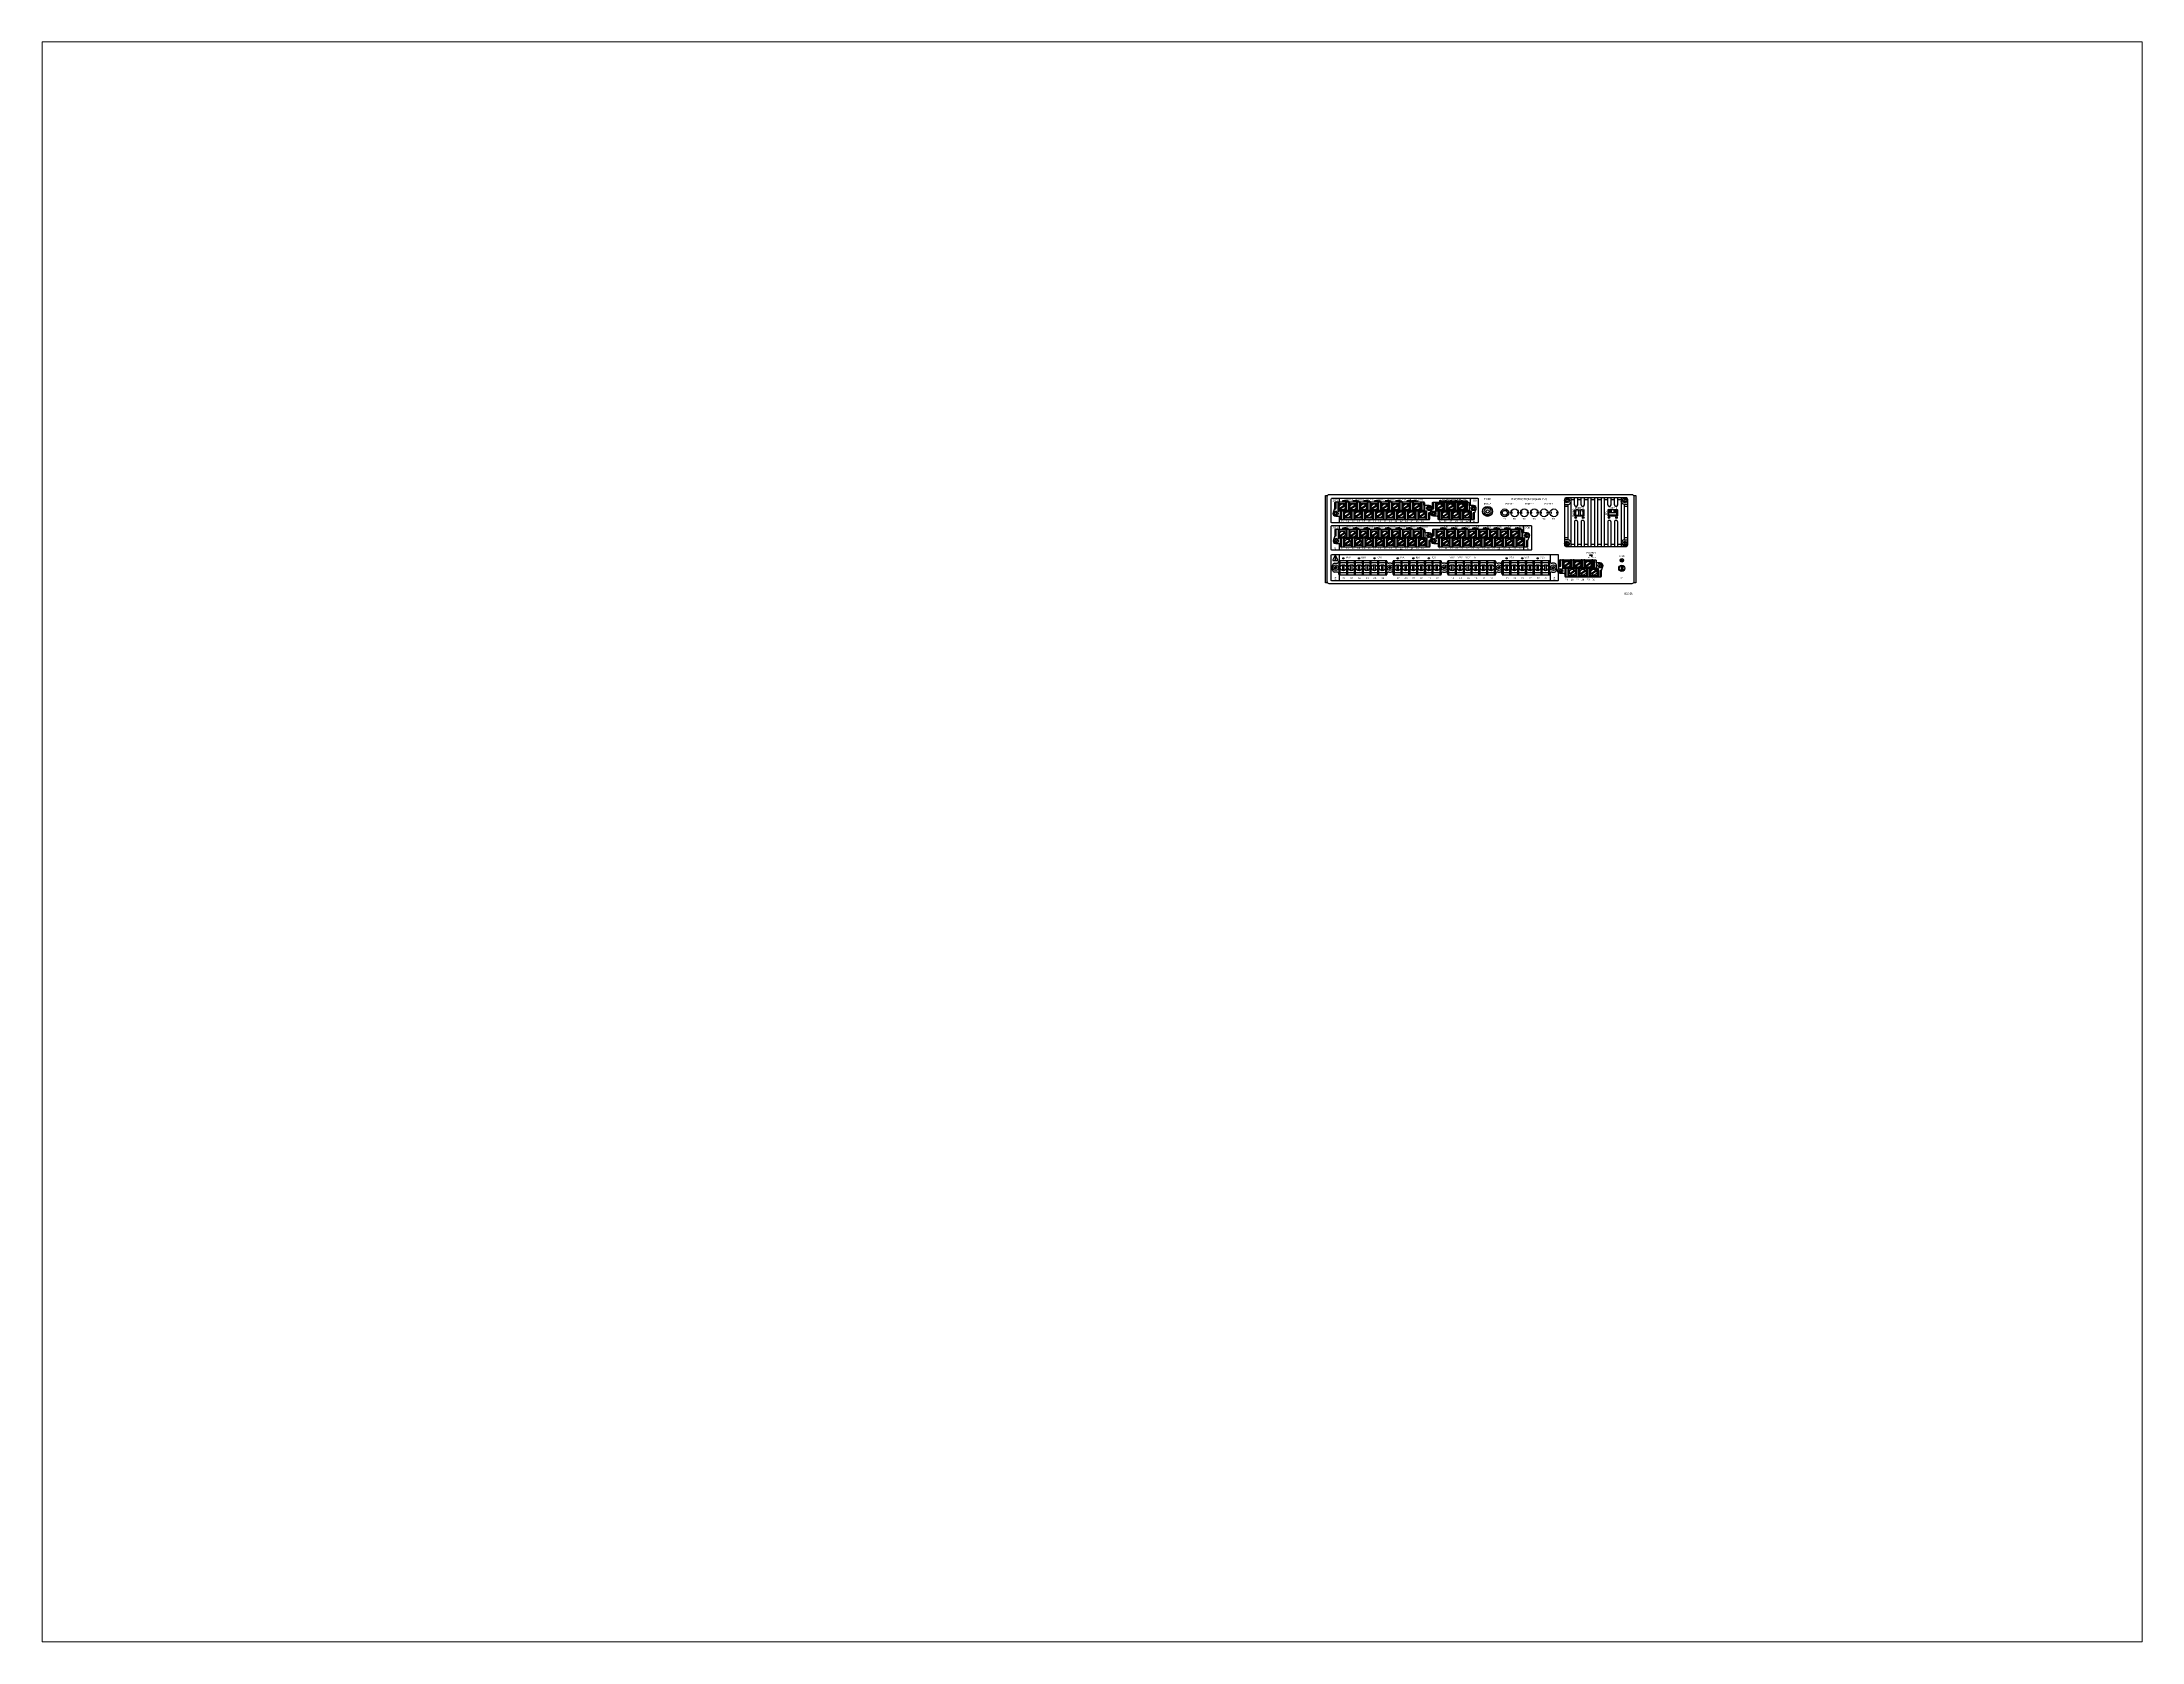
# Paper-space layout 'Layout1' of a CAD drawing. Header units: inches. Extents: x 1.05 to 9.45, y 0.8 to 7.2.
# The model-space entities are those that its viewports show. They can reach past a viewport. Long polylines and large blocks are cut down to what shows.
import ezdxf
from ezdxf.enums import TextEntityAlignment as Align

# ---------------------------------------------------------------- set-up
doc = ezdxf.new("R2010")
doc.units = ezdxf.units.IN
doc.header["$MEASUREMENT"] = 0
doc.layers.add('DWG', color=7, linetype='Continuous')
doc.styles.add('Arial', font='arial.ttf')

msp = doc.modelspace()

# ---------------------------------------------------------------- linework, layer by layer
for points in [[(3.41, 6.54), (3.29, 6.54), (3.29, 11.46), (3.41, 11.46)], [(4.06, 11.3), (4.06, 11.07)], [(4.43, 10.99), (4.06, 10.99)], [(4.06, 10.64), (4.43, 10.64)], [(4.09, 10.74), (4.37, 10.92)], [(4.12, 10.7), (4.39, 10.88)], [(4.38, 11.15), (4.26, 11.15), (4.26, 11.07)], [(4.38, 11.21), (4.38, 11.09)], [(4.44, 11.21), (4.44, 11.09)], [(4.44, 11.15), (4.56, 11.15), (4.56, 11.07)], [(5.03, 10.99), (4.66, 10.99)], [(4.66, 10.64), (5.03, 10.64)], [(4.69, 10.74), (4.97, 10.92)], [(4.72, 10.7), (4.99, 10.88)], [(4.98, 11.15), (4.86, 11.15), (4.86, 11.07)], [(4.98, 11.21), (4.98, 11.09)], [(5.04, 11.21), (5.04, 11.09)], [(5.04, 11.15), (5.16, 11.15), (5.16, 11.07)], [(5.26, 10.99), (5.26, 10.64)], [(5.63, 10.99), (5.26, 10.99)], [(5.26, 10.64), (5.63, 10.64)], [(5.29, 10.74), (5.57, 10.92)], [(5.32, 10.7), (5.59, 10.88)], [(5.58, 11.15), (5.46, 11.15), (5.46, 11.07)], [(5.58, 11.21), (5.58, 11.09)], [(5.64, 11.21), (5.64, 11.09)], [(5.64, 11.15), (5.76, 11.15), (5.76, 11.07)], [(6.23, 10.99), (5.85, 10.99)], [(5.85, 10.64), (6.23, 10.64)], [(5.89, 10.74), (6.17, 10.92)], [(5.92, 10.7), (6.19, 10.88)], [(6.18, 11.15), (6.06, 11.15), (6.06, 11.07)], [(6.18, 11.21), (6.18, 11.09)], [(6.24, 11.21), (6.24, 11.09)], [(6.24, 11.15), (6.36, 11.15), (6.36, 11.07)], [(6.83, 10.99), (6.45, 10.99), (6.45, 10.64), (6.83, 10.64)], [(6.49, 10.74), (6.77, 10.92)], [(6.52, 10.7), (6.79, 10.88)], [(6.78, 11.15), (6.66, 11.15), (6.66, 11.07)], [(6.78, 11.21), (6.78, 11.09)], [(6.84, 11.21), (6.84, 11.09)], [(6.84, 11.15), (6.96, 11.15), (6.96, 11.07)], [(7.43, 10.99), (7.05, 10.99)], [(7.05, 10.64), (7.43, 10.64)], [(7.09, 10.74), (7.37, 10.92)], [(7.12, 10.7), (7.39, 10.88)], [(7.38, 11.15), (7.26, 11.15), (7.26, 11.07)], [(7.38, 11.21), (7.38, 11.09)], [(7.44, 11.21), (7.44, 11.09)], [(7.44, 11.15), (7.56, 11.15), (7.56, 11.07)], [(8.03, 10.99), (7.65, 10.99)], [(7.65, 10.64), (8.03, 10.64)], [(7.69, 10.74), (7.97, 10.92)], [(7.72, 10.7), (7.99, 10.88)], [(7.99, 11.15), (7.87, 11.15), (7.87, 11.07)], [(8.1, 11.2), (7.93, 11.1)], [(7.99, 11.21), (7.99, 11.09)], [(8.04, 11.21), (8.04, 11.09)], [(8.04, 11.15), (8.14, 11.15)], [(8.17, 11.07), (8.17, 11.12)], [(8.29, 11.15), (8.19, 11.15)], [(8.63, 10.99), (8.25, 10.99), (8.25, 10.64), (8.63, 10.64)], [(8.29, 11.21), (8.29, 11.09)], [(8.29, 10.74), (8.56, 10.92)], [(8.32, 10.7), (8.59, 10.88)], [(8.34, 11.21), (8.34, 11.09)], [(8.34, 11.15), (8.47, 11.15), (8.47, 11.07)], [(9.93, 10.99), (9.56, 10.99)], [(9.56, 10.64), (9.93, 10.64)], [(9.59, 10.74), (9.87, 10.92)], [(9.62, 10.7), (9.89, 10.88)], [(9.76, 11.11), (9.76, 11.07)], [(9.8, 11.15), (10.02, 11.15)], [(10.06, 11.11), (10.06, 11.07)], [(10.1, 11.15), (10.32, 11.15)], [(10.53, 10.99), (10.16, 10.99)], [(10.16, 10.64), (10.53, 10.64)], [(10.19, 10.74), (10.47, 10.92)], [(10.22, 10.7), (10.49, 10.88)], [(10.36, 11.11), (10.36, 11.07)], [(10.4, 11.15), (10.62, 11.15)], [(10.66, 11.11), (10.66, 11.07)], [(10.7, 11.15), (10.92, 11.15)], [(10.76, 10.99), (10.76, 10.64)], [(11.13, 10.99), (10.76, 10.99)], [(10.76, 10.64), (11.13, 10.64)], [(10.79, 10.74), (11.07, 10.92)], [(10.82, 10.7), (11.09, 10.88)], [(10.96, 11.11), (10.96, 11.07)], [(11, 11.15), (11.26, 11.15), (11.26, 11.07)], [(11.44, 11.3), (11.44, 10.89)], [(12.57, 10.8), (12.26, 10.8)], [(12.37, 10.75), (12.37, 10.78), (12.45, 10.78), (12.45, 10.75)], [(16.92, 10.83), (16.73, 10.83)], [(16.92, 10.95), (16.92, 8.96)], [(17.11, 8.59), (17.11, 11.33)], [(17.29, 11.2), (17.11, 11.2)], [(17.29, 10.93), (17.29, 11.33)], [(17.48, 10.93), (17.48, 11.33)], [(17.67, 11.2), (17.48, 11.2)], [(17.67, 10.93), (17.67, 11.33)], [(17.86, 10.93), (17.86, 11.33)], [(18.04, 11.2), (17.86, 11.2)], [(18.04, 11.33), (18.04, 8.59)], [(18.23, 8.59), (18.23, 11.33)], [(18.42, 11.2), (18.23, 11.2)], [(18.42, 11.33), (18.42, 8.59)], [(18.61, 8.59), (18.61, 11.33)], [(18.79, 11.2), (18.61, 11.2)], [(18.79, 11.33), (18.79, 8.59)], [(18.98, 8.59), (18.98, 11.33)], [(19.17, 11.2), (18.98, 11.2)], [(19.17, 10.93), (19.17, 11.33)], [(19.36, 10.93), (19.36, 11.33)], [(19.54, 11.2), (19.36, 11.2)], [(19.54, 10.93), (19.54, 11.33)], [(19.73, 10.93), (19.73, 11.33)], [(19.92, 11.2), (19.73, 11.2)], [(19.92, 11.33), (19.92, 8.59)], [(20.11, 8.96), (20.11, 10.95)], [(20.29, 10.83), (20.11, 10.83)], [(20.61, 11.46), (20.74, 11.46), (20.74, 6.54), (20.61, 6.54)], [(4.34, 10.58), (4.01, 10.58)], [(4.06, 10.29), (4.06, 9.92)], [(4.06, 10.29), (4.06, 9.92)], [(4.06, 10.28), (4.06, 9.91)], [(4.06, 9.77), (4.06, 9.54)], [(4.45, 9.45), (4.07, 9.45)], [(4.14, 10.58), (4.18, 10.58)], [(4.38, 9.62), (4.26, 9.62), (4.26, 9.54)], [(4.73, 10.55), (4.36, 10.55)], [(4.36, 10.19), (4.73, 10.19)], [(4.38, 9.68), (4.38, 9.56)], [(4.39, 10.29), (4.67, 10.48)], [(4.42, 10.26), (4.69, 10.44)], [(4.44, 9.68), (4.44, 9.56)], [(4.44, 9.62), (4.56, 9.62), (4.56, 9.54)], [(4.61, 10.6), (4.61, 10.6)], [(5.04, 9.45), (4.67, 9.45)], [(4.94, 10.58), (4.75, 10.58)], [(4.98, 9.62), (4.86, 9.62), (4.86, 9.54)], [(5.33, 10.55), (4.96, 10.55)], [(4.96, 10.19), (5.33, 10.19)], [(4.98, 9.68), (4.98, 9.56)], [(4.99, 10.29), (5.27, 10.48)], [(5.02, 10.26), (5.29, 10.44)], [(5.04, 9.68), (5.04, 9.56)], [(5.04, 9.62), (5.16, 9.62), (5.16, 9.54)], [(5.27, 9.45), (5.27, 9.1)], [(5.64, 9.45), (5.27, 9.45)], [(5.54, 10.58), (5.35, 10.58), (5.38, 10.58)], [(5.54, 10.58), (5.35, 10.58)], [(5.58, 9.62), (5.46, 9.62), (5.46, 9.54)], [(5.49, 10.56), (5.49, 10.13)], [(5.93, 10.55), (5.55, 10.55)], [(5.55, 10.19), (5.93, 10.19)], [(5.58, 9.68), (5.58, 9.56)], [(5.59, 10.29), (5.87, 10.48)], [(5.62, 10.26), (5.89, 10.44)], [(5.64, 9.68), (5.64, 9.56)], [(5.64, 9.62), (5.76, 9.62), (5.76, 9.54)], [(5.81, 10.6), (5.81, 10.6)], [(6.24, 9.45), (5.87, 9.45)], [(6.14, 10.58), (5.95, 10.58)], [(6.18, 9.62), (6.06, 9.62), (6.06, 9.54)], [(6.53, 10.55), (6.15, 10.55)], [(6.15, 10.19), (6.53, 10.19)], [(6.18, 9.68), (6.18, 9.56)], [(6.19, 10.29), (6.47, 10.48)], [(6.22, 10.26), (6.49, 10.44)], [(6.24, 9.68), (6.24, 9.56)], [(6.24, 9.62), (6.36, 9.62), (6.36, 9.54)], [(6.84, 9.45), (6.47, 9.45), (6.47, 9.1), (6.84, 9.1)], [(6.74, 10.58), (6.55, 10.58)], [(6.78, 9.62), (6.66, 9.62), (6.66, 9.54)], [(7.13, 10.55), (6.75, 10.55), (7.13, 10.55)], [(6.75, 10.19), (7.13, 10.19)], [(6.78, 9.68), (6.78, 9.56)], [(6.79, 10.29), (7.07, 10.48)], [(6.82, 10.26), (7.09, 10.44)], [(6.84, 9.68), (6.84, 9.56)], [(6.84, 9.62), (6.96, 9.62), (6.96, 9.54)], [(7.44, 9.45), (7.07, 9.45)], [(7.34, 10.58), (7.15, 10.58), (7.18, 10.58)], [(7.38, 9.62), (7.26, 9.62), (7.26, 9.54)], [(7.73, 10.55), (7.35, 10.55)], [(7.35, 10.19), (7.73, 10.19)], [(7.38, 9.68), (7.38, 9.56)], [(7.39, 10.29), (7.67, 10.48)], [(7.42, 10.26), (7.69, 10.44)], [(7.44, 9.68), (7.44, 9.56)], [(7.44, 9.62), (7.56, 9.62), (7.56, 9.54)], [(7.61, 10.6), (7.6, 10.6)], [(8.04, 9.45), (7.66, 9.45)], [(7.94, 10.58), (7.75, 10.58)], [(7.98, 9.62), (7.86, 9.62), (7.86, 9.54)], [(8.33, 10.55), (7.95, 10.55)], [(7.95, 10.19), (8.33, 10.19)], [(7.98, 9.68), (7.98, 9.56)], [(7.99, 10.29), (8.26, 10.48)], [(8.02, 10.26), (8.29, 10.44)], [(8.04, 9.68), (8.04, 9.56)], [(8.04, 9.62), (8.16, 9.62), (8.16, 9.54)], [(8.64, 9.45), (8.26, 9.45), (8.26, 9.1), (8.64, 9.1)], [(8.54, 10.58), (8.35, 10.58)], [(8.58, 9.62), (8.46, 9.62), (8.46, 9.54)], [(8.93, 10.55), (8.55, 10.55), (8.93, 10.55)], [(8.55, 10.19), (8.93, 10.19)], [(8.58, 9.68), (8.58, 9.56)], [(8.59, 10.29), (8.86, 10.48)], [(8.62, 10.26), (8.89, 10.44)], [(8.64, 9.68), (8.64, 9.56)], [(8.64, 9.62), (8.76, 9.62), (8.76, 9.54)], [(9.84, 10.58), (9.51, 10.58)], [(9.95, 9.45), (9.57, 9.45)], [(9.64, 10.58), (9.68, 10.58)], [(9.87, 9.62), (9.76, 9.62), (9.76, 9.54)], [(10.23, 10.55), (9.86, 10.55)], [(9.86, 10.19), (10.23, 10.19)], [(9.89, 10.29), (10.17, 10.48)], [(9.92, 10.26), (10.19, 10.44)], [(9.95, 9.62), (10.06, 9.62), (10.06, 9.54)], [(10.11, 10.6), (10.11, 10.6)], [(10.54, 9.45), (10.17, 9.45)], [(10.44, 10.58), (10.25, 10.58)], [(10.47, 9.62), (10.36, 9.62), (10.36, 9.54)], [(10.83, 10.55), (10.46, 10.55)], [(10.46, 10.19), (10.83, 10.19)], [(10.49, 10.29), (10.77, 10.48)], [(10.52, 10.26), (10.79, 10.44)], [(10.55, 9.62), (10.66, 9.62), (10.66, 9.54)], [(10.77, 9.45), (10.77, 9.1)], [(11.14, 9.45), (10.77, 9.45)], [(11.04, 10.58), (10.85, 10.58), (10.88, 10.58)], [(11.04, 10.58), (10.85, 10.58)], [(11.07, 9.62), (10.96, 9.62), (10.96, 9.54)], [(11.43, 10.55), (11.05, 10.55), (11.43, 10.55)], [(11.05, 10.19), (11.43, 10.19)], [(11.09, 10.29), (11.37, 10.48)], [(11.12, 10.26), (11.39, 10.44)], [(11.15, 9.62), (11.26, 9.62), (11.26, 9.54)], [(11.74, 9.45), (11.37, 9.45)], [(11.44, 10.11), (11.44, 9.91)], [(11.67, 9.62), (11.56, 9.62), (11.56, 9.54)], [(11.75, 9.62), (11.86, 9.62), (11.86, 9.54)], [(12.34, 9.45), (11.97, 9.45), (11.97, 9.1), (12.34, 9.1)], [(12.27, 9.62), (12.16, 9.62), (12.16, 9.54)], [(12.57, 10.33), (12.26, 10.33)], [(12.35, 9.62), (12.46, 9.62), (12.46, 9.54)], [(12.45, 10.38), (12.45, 10.35), (12.37, 10.35), (12.37, 10.38)], [(12.94, 9.45), (12.57, 9.45)], [(12.87, 9.62), (12.76, 9.62), (12.76, 9.54)], [(12.95, 9.62), (13.06, 9.62), (13.06, 9.54)], [(13.54, 9.45), (13.16, 9.45)], [(13.25, 10.52), (13.22, 10.52), (13.22, 10.45), (13.25, 10.45)], [(13.47, 9.62), (13.36, 9.62), (13.36, 9.54)], [(13.52, 10.52), (13.54, 10.52), (13.54, 10.45), (13.52, 10.45)], [(13.55, 9.62), (13.66, 9.62), (13.66, 9.54)], [(14.14, 9.45), (13.76, 9.45), (13.76, 9.1), (14.14, 9.1)], [(13.8, 10.52), (13.77, 10.52), (13.77, 10.45), (13.8, 10.45)], [(14.07, 9.62), (13.96, 9.62), (13.96, 9.54)], [(14.07, 10.52), (14.09, 10.52), (14.09, 10.45), (14.07, 10.45)], [(14.15, 9.62), (14.26, 9.62), (14.26, 9.54)], [(14.35, 10.52), (14.32, 10.52), (14.32, 10.45), (14.35, 10.45)], [(14.44, 9.77), (14.44, 9.36)], [(14.62, 10.52), (14.64, 10.52), (14.64, 10.45), (14.62, 10.45)], [(14.9, 10.52), (14.88, 10.52), (14.88, 10.45), (14.9, 10.45)], [(15.17, 10.52), (15.2, 10.52), (15.2, 10.45), (15.17, 10.45)], [(15.45, 10.52), (15.43, 10.52), (15.43, 10.45), (15.45, 10.45)], [(15.72, 10.52), (15.75, 10.52), (15.75, 10.45), (15.72, 10.45)], [(16.01, 10.52), (15.98, 10.52), (15.98, 10.45), (16.01, 10.45)], [(16.27, 10.52), (16.3, 10.52), (16.3, 10.45), (16.27, 10.45)], [(17.29, 9.96), (17.29, 8.59)], [(17.48, 8.59), (17.48, 9.96)], [(17.67, 9.96), (17.67, 8.59)], [(17.86, 8.59), (17.86, 9.96)], [(19.17, 9.96), (19.17, 8.59)], [(19.36, 8.59), (19.36, 9.96)], [(19.54, 9.96), (19.54, 8.59)], [(19.73, 8.59), (19.73, 9.96)], [(4.35, 9.05), (4.02, 9.05)], [(4.07, 9.1), (4.45, 9.1)], [(4.07, 8.75), (4.07, 8.4)], [(4.07, 8.75), (4.07, 8.4)], [(4.1, 9.2), (4.38, 9.39)], [(4.13, 9.16), (4.4, 9.35)], [(4.15, 9.05), (4.2, 9.05)], [(4.75, 9.01), (4.37, 9.01)], [(4.37, 8.66), (4.75, 8.66)], [(4.4, 8.76), (4.68, 8.95)], [(4.43, 8.72), (4.7, 8.91)], [(4.62, 9.07), (4.62, 9.07)], [(4.67, 9.1), (5.04, 9.1)], [(4.7, 9.2), (4.98, 9.39)], [(4.73, 9.16), (5, 9.35)], [(4.95, 9.05), (4.76, 9.05)], [(5.35, 9.01), (4.97, 9.01)], [(4.97, 8.66), (5.35, 8.66)], [(5, 8.76), (5.28, 8.95)], [(5.03, 8.72), (5.3, 8.91)], [(5.27, 9.1), (5.64, 9.1)], [(5.3, 9.2), (5.58, 9.39)], [(5.33, 9.16), (5.6, 9.35)], [(5.55, 9.05), (5.36, 9.05), (5.4, 9.05)], [(5.55, 9.05), (5.36, 9.05)], [(5.5, 9.03), (5.5, 8.59)], [(5.94, 9.01), (5.57, 9.01)], [(5.57, 8.66), (5.94, 8.66)], [(5.6, 8.76), (5.88, 8.95)], [(5.63, 8.72), (5.9, 8.91)], [(5.82, 9.07), (5.82, 9.07)], [(5.87, 9.1), (6.24, 9.1)], [(5.9, 9.2), (6.18, 9.39)], [(5.93, 9.16), (6.2, 9.35)], [(6.15, 9.05), (5.96, 9.05)], [(6.54, 9.01), (6.17, 9.01)], [(6.17, 8.66), (6.54, 8.66)], [(6.2, 8.76), (6.48, 8.95)], [(6.23, 8.72), (6.5, 8.91)], [(6.5, 9.2), (6.78, 9.39)], [(6.53, 9.16), (6.8, 9.35)], [(6.75, 9.05), (6.56, 9.05)], [(7.14, 9.01), (6.77, 9.01), (7.14, 9.01)], [(6.77, 8.66), (7.14, 8.66)], [(6.8, 8.76), (7.08, 8.95)], [(6.83, 8.72), (7.1, 8.91)], [(7.07, 9.1), (7.44, 9.1)], [(7.1, 9.2), (7.38, 9.39)], [(7.13, 9.16), (7.4, 9.35)], [(7.35, 9.05), (7.16, 9.05), (7.19, 9.05)], [(7.74, 9.01), (7.36, 9.01)], [(7.36, 8.66), (7.74, 8.66)], [(7.4, 8.76), (7.68, 8.95)], [(7.43, 8.72), (7.7, 8.91)], [(7.62, 9.07), (7.62, 9.07)], [(7.66, 9.1), (8.04, 9.1)], [(7.7, 9.2), (7.98, 9.39)], [(7.73, 9.16), (8, 9.35)], [(7.95, 9.05), (7.76, 9.05)], [(8.34, 9.01), (7.96, 9.01)], [(7.96, 8.66), (8.34, 8.66)], [(8, 8.76), (8.28, 8.95)], [(8.03, 8.72), (8.3, 8.91)], [(8.3, 9.2), (8.58, 9.39)], [(8.33, 9.16), (8.6, 9.35)], [(8.55, 9.05), (8.36, 9.05)], [(8.94, 9.01), (8.56, 9.01), (8.94, 9.01)], [(8.56, 8.66), (8.94, 8.66)], [(8.6, 8.76), (8.88, 8.95)], [(8.63, 8.72), (8.9, 8.91)], [(9.85, 9.05), (9.52, 9.05)], [(9.57, 9.1), (9.95, 9.1)], [(9.6, 9.2), (9.88, 9.39)], [(9.63, 9.16), (9.9, 9.35)], [(9.65, 9.05), (9.7, 9.05)], [(10.25, 9.01), (9.87, 9.01)], [(9.87, 8.66), (10.25, 8.66)], [(9.9, 8.76), (10.18, 8.95)], [(9.93, 8.72), (10.2, 8.91)], [(10.12, 9.07), (10.12, 9.07)], [(10.17, 9.1), (10.54, 9.1)], [(10.2, 9.2), (10.48, 9.39)], [(10.23, 9.16), (10.5, 9.35)], [(10.45, 9.05), (10.26, 9.05)], [(10.85, 9.01), (10.47, 9.01)], [(10.47, 8.66), (10.85, 8.66)], [(10.5, 8.76), (10.78, 8.95)], [(10.53, 8.72), (10.8, 8.91)], [(10.77, 9.1), (11.14, 9.1)], [(10.8, 9.2), (11.08, 9.39)], [(10.83, 9.16), (11.1, 9.35)], [(11.05, 9.05), (10.86, 9.05), (10.9, 9.05)], [(11.05, 9.05), (10.86, 9.05)], [(11, 9.03), (11, 8.59)], [(11.44, 9.01), (11.07, 9.01)], [(11.07, 8.66), (11.44, 8.66)], [(11.1, 8.76), (11.38, 8.95)], [(11.13, 8.72), (11.4, 8.91)], [(11.32, 9.07), (11.32, 9.07)], [(11.37, 9.1), (11.74, 9.1)], [(11.4, 9.2), (11.68, 9.39)], [(11.43, 9.16), (11.7, 9.35)], [(11.65, 9.05), (11.46, 9.05)], [(12.04, 9.01), (11.67, 9.01)], [(11.67, 8.66), (12.04, 8.66)], [(11.7, 8.76), (11.98, 8.95)], [(11.73, 8.72), (12, 8.91)], [(12, 9.2), (12.28, 9.39)], [(12.03, 9.16), (12.3, 9.35)], [(12.25, 9.05), (12.06, 9.05)], [(12.64, 9.01), (12.27, 9.01), (12.64, 9.01)], [(12.27, 8.66), (12.64, 8.66)], [(12.3, 8.76), (12.58, 8.95)], [(12.33, 8.72), (12.6, 8.91)], [(12.57, 9.1), (12.94, 9.1)], [(12.6, 9.2), (12.88, 9.39)], [(12.63, 9.16), (12.9, 9.35)], [(12.85, 9.05), (12.66, 9.05), (12.69, 9.05)], [(13.24, 9.01), (12.86, 9.01)], [(12.86, 8.66), (13.24, 8.66)], [(12.9, 8.76), (13.18, 8.95)], [(12.93, 8.72), (13.2, 8.91)], [(13.12, 9.07), (13.12, 9.07)], [(13.16, 9.1), (13.54, 9.1)], [(13.2, 9.2), (13.48, 9.39)], [(13.23, 9.16), (13.5, 9.35)], [(13.45, 9.05), (13.26, 9.05)], [(13.84, 9.01), (13.46, 9.01)], [(13.46, 8.66), (13.84, 8.66)], [(13.5, 8.76), (13.78, 8.95)], [(13.53, 8.72), (13.8, 8.91)], [(13.8, 9.2), (14.08, 9.39)], [(13.83, 9.16), (14.1, 9.35)], [(14.05, 9.05), (13.86, 9.05)], [(14.44, 9.01), (14.06, 9.01), (14.44, 9.01)], [(14.06, 8.66), (14.44, 8.66)], [(14.1, 8.76), (14.38, 8.95)], [(14.13, 8.72), (14.4, 8.91)], [(14.44, 8.57), (14.44, 8.4)], [(16.73, 9.09), (16.92, 9.09)], [(16.93, 8.96), (16.73, 8.96)], [(17.11, 8.71), (17.29, 8.71)], [(17.48, 8.71), (17.67, 8.71)], [(17.86, 8.71), (18.04, 8.71)], [(18.23, 8.71), (18.42, 8.71)], [(18.61, 8.71), (18.79, 8.71)], [(18.98, 8.71), (19.17, 8.71)], [(19.36, 8.71), (19.54, 8.71)], [(19.73, 8.71), (19.92, 8.71)], [(20.1, 8.96), (20.29, 8.96)], [(20.11, 9.09), (20.29, 9.09)], [(3.69, 7.26), (3.69, 7.52)], [(3.81, 7.64), (3.93, 7.64)], [(3.93, 7.15), (3.81, 7.15)], [(4.06, 8.14), (4.06, 7.78)], [(4.12, 7), (4.12, 7.78)], [(4.49, 7.67), (4.12, 7.67)], [(4.12, 7.12), (4.49, 7.12)], [(4.27, 7.23), (4.27, 7.56)], [(4.33, 7.56), (4.33, 7.23)], [(4.49, 7), (4.49, 7.78)], [(4.55, 7), (4.55, 7.78)], [(4.93, 7.67), (4.55, 7.67)], [(4.55, 7.12), (4.93, 7.12)], [(4.71, 7.23), (4.71, 7.56)], [(4.77, 7.56), (4.77, 7.23)], [(4.93, 7), (4.93, 7.78)], [(4.99, 7), (4.99, 7.78)], [(5.37, 7.67), (4.99, 7.67)], [(4.99, 7.12), (5.37, 7.12)], [(5.15, 7.23), (5.15, 7.56)], [(5.21, 7.56), (5.21, 7.23)], [(5.37, 7), (5.37, 7.78)], [(5.43, 7), (5.43, 7.78)], [(5.8, 7.67), (5.43, 7.67)], [(5.43, 7.12), (5.8, 7.12)], [(5.59, 7.23), (5.59, 7.56)], [(5.65, 7.56), (5.65, 7.23)], [(5.8, 7), (5.8, 7.78)], [(5.87, 7), (5.87, 7.78)], [(6.24, 7.67), (5.87, 7.67)], [(5.87, 7.12), (6.24, 7.12)], [(6.02, 7.23), (6.02, 7.56)], [(6.08, 7.56), (6.08, 7.23)], [(6.24, 7), (6.24, 7.78)], [(6.3, 7), (6.3, 7.78)], [(6.68, 7.67), (6.3, 7.67)], [(6.3, 7.12), (6.68, 7.12)], [(6.46, 7.23), (6.46, 7.56)], [(6.52, 7.56), (6.52, 7.23)], [(6.68, 7), (6.68, 7.78)], [(6.99, 7.64), (6.86, 7.64)], [(6.86, 7.15), (6.99, 7.15)], [(7.1, 7.26), (7.1, 7.52)], [(7.18, 7), (7.18, 7.78)], [(7.55, 7.67), (7.18, 7.67)], [(7.18, 7.12), (7.55, 7.12)], [(7.33, 7.23), (7.33, 7.56)], [(7.39, 7.56), (7.39, 7.23)], [(7.55, 7), (7.55, 7.78)], [(7.61, 7), (7.61, 7.78)], [(7.99, 7.67), (7.61, 7.67)], [(7.61, 7.12), (7.99, 7.12)], [(7.77, 7.23), (7.77, 7.56)], [(7.83, 7.56), (7.83, 7.23)], [(7.99, 7), (7.99, 7.78)], [(8.05, 7), (8.05, 7.78)], [(8.43, 7.67), (8.05, 7.67)], [(8.05, 7.12), (8.43, 7.12)], [(8.21, 7.23), (8.21, 7.56)], [(8.27, 7.56), (8.27, 7.23)], [(8.43, 7), (8.43, 7.78)], [(8.49, 7), (8.49, 7.78)], [(8.86, 7.67), (8.49, 7.67)], [(8.49, 7.12), (8.86, 7.12)], [(8.65, 7.23), (8.65, 7.56)], [(8.71, 7.56), (8.71, 7.23)], [(8.86, 7), (8.86, 7.78)], [(8.93, 7), (8.93, 7.78)], [(9.3, 7.67), (8.93, 7.67)], [(8.93, 7.12), (9.3, 7.12)], [(9.08, 7.23), (9.08, 7.56)], [(9.14, 7.56), (9.14, 7.23)], [(9.3, 7), (9.3, 7.78)], [(9.36, 7), (9.36, 7.78)], [(9.74, 7.67), (9.36, 7.67)], [(9.36, 7.12), (9.74, 7.12)], [(9.52, 7.23), (9.52, 7.56)], [(9.58, 7.56), (9.58, 7.23)], [(9.74, 7), (9.74, 7.78)], [(10.05, 7.64), (9.92, 7.64)], [(9.92, 7.15), (10.05, 7.15)], [(10.16, 7.26), (10.16, 7.52)], [(10.24, 7), (10.24, 7.78)], [(10.61, 7.67), (10.24, 7.67)], [(10.24, 7.12), (10.61, 7.12)], [(10.39, 7.23), (10.39, 7.56)], [(10.45, 7.56), (10.45, 7.23)], [(10.61, 7), (10.61, 7.78)], [(10.67, 7), (10.67, 7.78)], [(11.05, 7.67), (10.67, 7.67)], [(10.67, 7.12), (11.05, 7.12)], [(10.83, 7.23), (10.83, 7.56)], [(10.89, 7.56), (10.89, 7.23)], [(11.05, 7), (11.05, 7.78)], [(11.11, 7), (11.11, 7.78)], [(11.49, 7.67), (11.11, 7.67)], [(11.11, 7.12), (11.49, 7.12)], [(11.27, 7.23), (11.27, 7.56)], [(11.33, 7.56), (11.33, 7.23)], [(11.49, 7), (11.49, 7.78)], [(11.55, 7), (11.55, 7.78)], [(11.92, 7.67), (11.55, 7.67)], [(11.55, 7.12), (11.92, 7.12)], [(11.71, 7.23), (11.71, 7.56)], [(11.77, 7.56), (11.77, 7.23)], [(11.92, 7), (11.92, 7.78)], [(11.99, 7), (11.99, 7.78)], [(12.36, 7.67), (11.99, 7.67)], [(11.99, 7.12), (12.36, 7.12)], [(12.14, 7.23), (12.14, 7.56)], [(12.2, 7.56), (12.2, 7.23)], [(12.36, 7), (12.36, 7.78)], [(12.42, 7), (12.42, 7.78)], [(12.8, 7.67), (12.42, 7.67)], [(12.42, 7.12), (12.8, 7.12)], [(12.58, 7.23), (12.58, 7.56)], [(12.64, 7.56), (12.64, 7.23)], [(12.8, 7), (12.8, 7.78)], [(13.11, 7.64), (12.98, 7.64)], [(12.98, 7.15), (13.11, 7.15)], [(13.22, 7.26), (13.22, 7.52)], [(13.3, 7), (13.3, 7.78)], [(13.67, 7.67), (13.3, 7.67)], [(13.3, 7.12), (13.67, 7.12)], [(13.45, 7.23), (13.45, 7.56)], [(13.51, 7.56), (13.51, 7.23)], [(13.67, 7), (13.67, 7.78)], [(13.73, 7), (13.73, 7.78)], [(14.11, 7.67), (13.73, 7.67)], [(13.73, 7.12), (14.11, 7.12)], [(13.89, 7.23), (13.89, 7.56)], [(13.95, 7.56), (13.95, 7.23)], [(14.11, 7), (14.11, 7.78)], [(14.17, 7), (14.17, 7.78)], [(14.55, 7.67), (14.17, 7.67)], [(14.17, 7.12), (14.55, 7.12)], [(14.33, 7.23), (14.33, 7.56)], [(14.39, 7.56), (14.39, 7.23)], [(14.55, 7), (14.55, 7.78)], [(14.61, 7), (14.61, 7.78)], [(14.98, 7.67), (14.61, 7.67)], [(14.61, 7.12), (14.98, 7.12)], [(14.77, 7.23), (14.77, 7.56)], [(14.83, 7.56), (14.83, 7.23)], [(14.98, 7), (14.98, 7.78)], [(15.05, 7), (15.05, 7.78)], [(15.42, 7.67), (15.05, 7.67)], [(15.05, 7.12), (15.42, 7.12)], [(15.2, 7.23), (15.2, 7.56)], [(15.26, 7.56), (15.26, 7.23)], [(15.42, 7), (15.42, 7.78)], [(15.48, 7), (15.48, 7.78)], [(15.86, 7.67), (15.48, 7.67)], [(15.48, 7.12), (15.86, 7.12)], [(15.64, 7.23), (15.64, 7.56)], [(15.7, 7.56), (15.7, 7.23)], [(15.86, 7), (15.86, 7.78)], [(15.94, 8.14), (15.94, 7.69)], [(15.94, 7.09), (15.94, 6.65)], [(16.17, 7.64), (16.04, 7.64)], [(16.04, 7.15), (16.17, 7.15)], [(16.28, 7.26), (16.28, 7.52)], [(16.98, 7.35), (16.64, 7.35)], [(17.07, 7.76), (16.69, 7.76)], [(16.69, 7.41), (17.07, 7.41)], [(16.73, 7.51), (17, 7.69)], [(16.76, 7.47), (17.03, 7.65)], [(16.78, 7.35), (16.82, 7.35)], [(17.37, 7.32), (16.99, 7.32)], [(17.03, 7.06), (17.3, 7.25)], [(17.06, 7.03), (17.33, 7.21)], [(17.24, 7.37), (17.24, 7.37)], [(17.67, 7.76), (17.29, 7.76)], [(17.29, 7.41), (17.67, 7.41)], [(17.33, 7.51), (17.6, 7.69)], [(17.36, 7.47), (17.63, 7.65)], [(17.57, 7.35), (17.39, 7.35)], [(17.97, 7.32), (17.59, 7.32)], [(17.63, 7.06), (17.9, 7.25)], [(17.65, 7.03), (17.93, 7.21)], [(17.89, 7.76), (17.89, 7.41)], [(18.27, 7.76), (17.89, 7.76)], [(17.89, 7.41), (18.27, 7.41)], [(17.93, 7.51), (18.2, 7.69)], [(17.95, 7.47), (18.23, 7.65)], [(18.17, 7.35), (17.99, 7.35), (18.02, 7.35)], [(18.17, 7.35), (17.99, 7.35)], [(18.14, 8.12), (18.32, 8.12)], [(18.57, 7.32), (18.19, 7.32), (18.57, 7.32)], [(18.23, 7.06), (18.5, 7.25)], [(18.25, 7.03), (18.53, 7.21)], [(19.9, 7.8), (20.03, 7.8)], [(19.92, 7.78), (20, 7.78)], [(19.94, 7.49), (19.94, 7.24)], [(19.95, 7.75), (19.98, 7.75)], [(19.96, 7.8), (19.96, 7.88)], [(19.99, 7.24), (19.99, 7.49)], [(4.06, 7), (4.06, 6.65)], [(16.99, 6.96), (17.37, 6.96)], [(17.59, 6.96), (17.97, 6.96)], [(18.19, 6.96), (18.57, 6.96)]]:
    msp.add_lwpolyline(points)
for points in [[(20.52, 11.51, -0.414214), (20.64, 11.39), (20.64, 6.61, -0.415701), (20.52, 6.49), (3.51, 6.49, -0.414214), (3.39, 6.61), (3.39, 11.39, -0.414599), (3.51, 11.51), (20.52, 11.51)], [(8.87, 11.04, 0.414214), (8.84, 11.07), (3.84, 11.07, 0.414214), (3.81, 11.04), (3.81, 10.73, -0.092502), (3.81, 10.72), (3.72, 10.5, 0.526904), (3.87, 10.29), (4.09, 10.29, -0.414214), (4.12, 10.26)], [(3.81, 10.73, 0.414214), (3.83, 10.71), (3.87, 10.71, 0.414214), (3.89, 10.73), (3.89, 11.05, 0.414214), (3.87, 11.07)], [(4.01, 11.07, 0.414214), (3.99, 11.05), (3.99, 10.6, 0.414214), (4.01, 10.58), (4.04, 10.58, 0.414214), (4.06, 10.6), (4.06, 11.05, 0.414214), (4.04, 11.07)], [(4.14, 10.58, 0.414214), (4.12, 10.56), (4.12, 10.26), (4.12, 10.14, 0.414214), (4.15, 10.11), (9.14, 10.11, 0.414214), (9.17, 10.14), (9.17, 10.45, -0.092502), (9.17, 10.46), (9.26, 10.69, 0.526904), (9.12, 10.89), (8.9, 10.89, -0.414214), (8.87, 10.92), (8.87, 11.04), (8.87, 10.62, -0.414214), (8.85, 10.6), (8.8, 10.6, -0.414214), (8.78, 10.62), (8.78, 11.05, -0.414214), (8.8, 11.07)], [(4.45, 11.07, 0.414214), (4.43, 11.05), (4.43, 10.62, 0.414214), (4.45, 10.6), (4.48, 10.6, 0.414214), (4.5, 10.62), (4.5, 11.05, 0.414214), (4.48, 11.07)], [(4.61, 11.07, 0.414214), (4.59, 11.05), (4.59, 10.62, 0.414214), (4.61, 10.6), (4.64, 10.6, 0.414214), (4.66, 10.62), (4.66, 11.05, 0.414214), (4.64, 11.07)], [(5.05, 11.07, 0.414214), (5.03, 11.05), (5.03, 10.62, 0.414214), (5.05, 10.6), (5.08, 10.6, 0.414214), (5.1, 10.62), (5.1, 11.05, 0.414214), (5.08, 11.07)], [(5.21, 11.07, 0.414214), (5.19, 11.05), (5.19, 10.62, 0.414214), (5.21, 10.6), (5.24, 10.6, 0.414214), (5.26, 10.62), (5.26, 11.05, 0.414214), (5.24, 11.07)], [(5.65, 11.07, 0.414214), (5.63, 11.05), (5.63, 10.62, 0.414214), (5.65, 10.6), (5.68, 10.6, 0.414214), (5.7, 10.62), (5.7, 11.05, 0.414214), (5.68, 11.07)], [(5.81, 11.07, 0.414214), (5.79, 11.05), (5.79, 10.62, 0.414214), (5.81, 10.6), (5.83, 10.6, 0.414214), (5.85, 10.62), (5.85, 11.05, 0.414214), (5.83, 11.07)], [(6.25, 11.07, 0.414214), (6.23, 11.05), (6.23, 10.62, 0.414214), (6.25, 10.6), (6.28, 10.6, 0.414214), (6.3, 10.62), (6.3, 11.05, 0.414214), (6.28, 11.07)], [(6.41, 11.07, 0.414214), (6.39, 11.05), (6.39, 10.62, 0.414214), (6.41, 10.6), (6.43, 10.6, 0.414214), (6.45, 10.62), (6.45, 11.05, 0.414214), (6.43, 11.07)], [(6.85, 11.07, 0.414214), (6.83, 11.05), (6.83, 10.62, 0.414214), (6.85, 10.6), (6.88, 10.6, 0.414214), (6.9, 10.62), (6.9, 11.05, 0.414214), (6.88, 11.07)], [(7.01, 11.07, 0.414214), (6.99, 11.05), (6.99, 10.62, 0.414214), (7.01, 10.6), (7.03, 10.6, 0.414214), (7.05, 10.62), (7.05, 11.05, 0.414214), (7.03, 11.07)], [(7.45, 11.07, 0.414214), (7.43, 11.05), (7.43, 10.62, 0.414214), (7.45, 10.6), (7.48, 10.6, 0.414214), (7.5, 10.62), (7.5, 11.05, 0.414214), (7.48, 11.07)], [(7.6, 11.07, 0.414214), (7.58, 11.05), (7.58, 10.62, 0.414214), (7.6, 10.6), (7.63, 10.6, 0.414214), (7.65, 10.62), (7.65, 11.05, 0.414214), (7.63, 11.07)], [(8.05, 11.07, 0.414214), (8.03, 11.05), (8.03, 10.62, 0.414214), (8.05, 10.6), (8.08, 10.6, 0.414214), (8.1, 10.62), (8.1, 11.05, 0.414214), (8.08, 11.07)], [(8.2, 11.07, 0.414214), (8.18, 11.05), (8.18, 10.62, 0.414214), (8.2, 10.6), (8.23, 10.6, 0.414214), (8.25, 10.62), (8.25, 11.05, 0.414214), (8.23, 11.07)], [(8.65, 11.07, 0.414214), (8.63, 11.05), (8.63, 10.62, 0.414214), (8.65, 10.6), (8.68, 10.6, 0.414214), (8.7, 10.62), (8.7, 11.05, 0.414214), (8.68, 11.07)], [(9.12, 10.82), (9.08, 10.81, 0.391808), (9.08, 10.8), (9.08, 10.76, -0.399737), (9.08, 10.76), (9.04, 10.75, 0.391834), (9.04, 10.74), (9.04, 10.72), (9.05, 10.71, 0.391801), (9.06, 10.7), (9.1, 10.71, -0.399746), (9.1, 10.71), (9.11, 10.67, 0.39178), (9.12, 10.66), (9.15, 10.67, 0.391873), (9.16, 10.68)], [(9.16, 10.68), (9.15, 10.72, -0.399656), (9.15, 10.72), (9.19, 10.73, 0.391793), (9.19, 10.74), (9.19, 10.77, 0.391782), (9.18, 10.78), (9.14, 10.77, -0.399898), (9.14, 10.77), (9.13, 10.81, 0.391815), (9.12, 10.82)], [(9.62, 10.26, 0.414214), (9.59, 10.29), (9.37, 10.29, -0.526904), (9.22, 10.5), (9.31, 10.72, 0.092502), (9.31, 10.73), (9.31, 11.04, -0.414214), (9.34, 11.07), (11.34, 11.07, -0.414214), (11.37, 11.04), (11.37, 10.62, -0.414214), (11.35, 10.6), (11.31, 10.6, -0.414214), (11.29, 10.62), (11.29, 11.05, -0.414214), (11.31, 11.07)], [(9.31, 10.73, 0.414214), (9.33, 10.71), (9.37, 10.71, 0.414214), (9.39, 10.73), (9.39, 11.05, 0.414214), (9.37, 11.07)], [(9.51, 11.07, 0.414214), (9.49, 11.05), (9.49, 10.6, 0.414214), (9.51, 10.58), (9.54, 10.58, 0.414214), (9.56, 10.6), (9.56, 11.05, 0.414214), (9.54, 11.07)], [(9.64, 10.58, 0.414214), (9.62, 10.56), (9.62, 10.26), (9.62, 10.14, 0.414214), (9.65, 10.11), (11.64, 10.11, 0.414214), (11.67, 10.14), (11.67, 10.45, -0.092502), (11.68, 10.46), (11.76, 10.69, 0.526904), (11.62, 10.89), (11.4, 10.89, -0.414214), (11.37, 10.92), (11.37, 11.04)], [(9.95, 11.07, 0.414214), (9.93, 11.05), (9.93, 10.62, 0.414214), (9.95, 10.6), (9.98, 10.6, 0.414214), (10, 10.62), (10, 11.05, 0.414214), (9.98, 11.07)], [(10.11, 11.07, 0.414214), (10.09, 11.05), (10.09, 10.62, 0.414214), (10.11, 10.6), (10.14, 10.6, 0.414214), (10.16, 10.62), (10.16, 11.05, 0.414214), (10.14, 11.07)], [(10.55, 11.07, 0.414214), (10.53, 11.05), (10.53, 10.62, 0.414214), (10.55, 10.6), (10.58, 10.6, 0.414214), (10.6, 10.62), (10.6, 11.05, 0.414214), (10.58, 11.07)], [(10.71, 11.07, 0.414214), (10.69, 11.05), (10.69, 10.62, 0.414214), (10.71, 10.6), (10.74, 10.6, 0.414214), (10.76, 10.62), (10.76, 11.05, 0.414214), (10.74, 11.07)], [(11.15, 11.07, 0.414214), (11.13, 11.05), (11.13, 10.62, 0.414214), (11.15, 10.6), (11.18, 10.6, 0.414214), (11.2, 10.62), (11.2, 11.05, 0.414214), (11.18, 11.07)], [(11.62, 10.82), (11.58, 10.81, 0.391808), (11.58, 10.8), (11.59, 10.76, -0.399737), (11.58, 10.76), (11.55, 10.75, 0.391834), (11.54, 10.74), (11.54, 10.72), (11.55, 10.71, 0.391801), (11.56, 10.7), (11.6, 10.71, -0.399746), (11.6, 10.71), (11.61, 10.67, 0.39178), (11.62, 10.66), (11.65, 10.67, 0.391873), (11.66, 10.68)], [(11.66, 10.68), (11.65, 10.72, -0.399656), (11.65, 10.72), (11.69, 10.73, 0.391793), (11.7, 10.74), (11.69, 10.77, 0.391782), (11.68, 10.78), (11.64, 10.77, -0.399898), (11.64, 10.77), (11.63, 10.81, 0.391815), (11.62, 10.82)], [(16.73, 10.95), (16.93, 10.95), (16.93, 10.95), (16.94, 10.95, 0.390177), (17.11, 11.13)], [(17.29, 10.93, 0.999907), (17.48, 10.93)], [(17.3, 10.32), (17.3, 10.63, -0.414214), (17.32, 10.65), (17.83, 10.65)], [(17.3, 10.32, 0.414214), (17.32, 10.3), (17.83, 10.3, 0.414214), (17.85, 10.32), (17.85, 10.63)], [(17.67, 10.93, 0.999907), (17.86, 10.93)], [(17.85, 10.63, 0.414214), (17.83, 10.65)], [(19.17, 10.93, 0.999907), (19.36, 10.93)], [(19.54, 10.93, 0.999907), (19.73, 10.93)], [(20.29, 10.95), (20.1, 10.95, -0.420757), (19.92, 11.13)], [(20.18, 11.12), (20.18, 11.15, -0.399656), (20.18, 11.16), (20.22, 11.17, 0.391793), (20.22, 11.18), (20.21, 11.21, 0.391782), (20.21, 11.22), (20.17, 11.21, -0.399898), (20.16, 11.21), (20.15, 11.25, 0.391815), (20.14, 11.25), (20.11, 11.25, 0.391808), (20.1, 11.24), (20.11, 11.2, -0.399737), (20.11, 11.2), (20.07, 11.19, 0.391834), (20.07, 11.18), (20.07, 11.16), (20.07, 11.14, 0.391801), (20.08, 11.14), (20.12, 11.14, -0.399746), (20.12, 11.14), (20.14, 11.1, 0.39178), (20.15, 11.1), (20.18, 11.11, 0.391873), (20.18, 11.12)], [(14.84, 9.77, -0.414209), (14.89, 9.72), (14.89, 8.43, -0.414214), (14.84, 8.38), (3.66, 8.38, -0.414214), (3.61, 8.43), (3.61, 9.72, -0.414134), (3.66, 9.77), (14.84, 9.77)], [(8.88, 9.51, 0.414214), (8.85, 9.54), (3.85, 9.54, 0.414214), (3.82, 9.51), (3.82, 9.19, -0.092502), (3.82, 9.18), (3.74, 8.96, 0.526904), (3.88, 8.75), (4.1, 8.75, -0.414214), (4.13, 8.72)], [(3.83, 10.5), (3.83, 10.46, -0.399656), (3.83, 10.46), (3.79, 10.45, 0.391793), (3.79, 10.44), (3.8, 10.41, 0.391782), (3.81, 10.4), (3.85, 10.41, -0.399898), (3.85, 10.41), (3.86, 10.37, 0.391815), (3.87, 10.36)], [(3.82, 9.2, 0.414214), (3.84, 9.18), (3.88, 9.18, 0.414214), (3.9, 9.2), (3.9, 9.52, 0.414214), (3.88, 9.54)], [(3.87, 10.36), (3.9, 10.37, 0.391808), (3.91, 10.38), (3.9, 10.42, -0.399737), (3.9, 10.42), (3.94, 10.43, 0.391834), (3.94, 10.44), (3.94, 10.46), (3.94, 10.47, 0.391801), (3.93, 10.48), (3.89, 10.47, -0.399746), (3.89, 10.47), (3.88, 10.51, 0.39178), (3.87, 10.52), (3.83, 10.51, 0.391873), (3.83, 10.5)], [(4.02, 9.54, 0.414214), (4, 9.52), (4, 9.07, 0.414214), (4.02, 9.05), (4.05, 9.05, 0.414214), (4.07, 9.07), (4.07, 9.52, 0.414214), (4.05, 9.54)], [(4.15, 9.05, 0.414214), (4.13, 9.03), (4.13, 8.72), (4.13, 8.6, 0.414214), (4.16, 8.57), (9.15, 8.57, 0.414214), (9.18, 8.6), (9.18, 8.92, -0.092502), (9.18, 8.93), (9.27, 9.15, 0.526904), (9.13, 9.36), (8.91, 9.36, -0.414214), (8.88, 9.39), (8.88, 9.51), (8.88, 9.09, -0.414214), (8.86, 9.07), (8.82, 9.07, -0.414214), (8.8, 9.09), (8.8, 9.52, -0.414214), (8.82, 9.54)], [(4.18, 10.11, 0.414214), (4.2, 10.13), (4.2, 10.56, 0.414214), (4.18, 10.58)], [(4.31, 10.58, 0.414214), (4.29, 10.56), (4.29, 10.13, 0.414214), (4.31, 10.11), (4.34, 10.11, 0.414214), (4.36, 10.13), (4.36, 10.56, 0.414214), (4.34, 10.58)], [(4.47, 10.6, 0.035819), (4.34, 10.58)], [(4.47, 9.54, 0.414214), (4.45, 9.52), (4.45, 9.09, 0.414214), (4.47, 9.07), (4.49, 9.07, 0.414214), (4.51, 9.09), (4.51, 9.52, 0.414214), (4.49, 9.54)], [(4.59, 10.61, 0.030389), (4.5, 10.61)], [(4.62, 9.54, 0.414214), (4.6, 9.52), (4.6, 9.09, 0.414214), (4.62, 9.07), (4.65, 9.07, 0.414214), (4.67, 9.09), (4.67, 9.52, 0.414214), (4.65, 9.54)], [(4.75, 10.58, 0.035819), (4.62, 10.6)], [(4.75, 10.58, 0.414214), (4.73, 10.56), (4.73, 10.13, 0.414214), (4.75, 10.11)], [(4.78, 10.11, 0.414214), (4.8, 10.13), (4.8, 10.56, 0.414214), (4.78, 10.58)], [(4.91, 10.58, 0.414214), (4.89, 10.56), (4.89, 10.13, 0.414214), (4.91, 10.11)], [(5.07, 10.6, 0.035819), (4.94, 10.58)], [(4.94, 10.11, 0.414214), (4.96, 10.13), (4.96, 10.56, 0.414214), (4.94, 10.58)], [(5.06, 9.54, 0.414214), (5.04, 9.52), (5.04, 9.09, 0.414214), (5.06, 9.07), (5.09, 9.07, 0.414214), (5.11, 9.09), (5.11, 9.52, 0.414214), (5.09, 9.54)], [(5.19, 10.61, 0.030389), (5.1, 10.61)], [(5.22, 9.54, 0.414214), (5.2, 9.52), (5.2, 9.09, 0.414214), (5.22, 9.07), (5.25, 9.07, 0.414214), (5.27, 9.09), (5.27, 9.52, 0.414214), (5.25, 9.54)], [(5.35, 10.58, 0.035819), (5.22, 10.6)], [(5.35, 10.58, 0.414214), (5.33, 10.56), (5.33, 10.13, 0.414214), (5.35, 10.11)], [(5.38, 10.11, 0.414214), (5.4, 10.13), (5.4, 10.56, 0.414214), (5.38, 10.58)], [(5.51, 10.58, 0.414214), (5.49, 10.56), (5.49, 10.13, 0.414214), (5.51, 10.11), (5.53, 10.11, 0.414214), (5.55, 10.13), (5.55, 10.56, 0.414214), (5.53, 10.58)], [(5.67, 10.6, 0.035819), (5.54, 10.58)], [(5.66, 9.54, 0.414214), (5.64, 9.52), (5.64, 9.09, 0.414214), (5.66, 9.07), (5.69, 9.07, 0.414214), (5.71, 9.09), (5.71, 9.52, 0.414214), (5.69, 9.54)], [(5.79, 10.61, 0.030389), (5.7, 10.61)], [(5.82, 9.54, 0.414214), (5.8, 9.52), (5.8, 9.09, 0.414214), (5.82, 9.07), (5.85, 9.07, 0.414214), (5.87, 9.09), (5.87, 9.52, 0.414214), (5.85, 9.54)], [(5.95, 10.58, 0.035819), (5.82, 10.6)], [(5.95, 10.58, 0.414214), (5.93, 10.56), (5.93, 10.13, 0.414214), (5.95, 10.11)], [(5.98, 10.11, 0.414214), (6, 10.13), (6, 10.56, 0.414214), (5.98, 10.58)], [(6.11, 10.58, 0.414214), (6.09, 10.56), (6.09, 10.13, 0.414214), (6.11, 10.11)], [(6.13, 10.11, 0.414214), (6.15, 10.13), (6.15, 10.56, 0.414214), (6.13, 10.58)], [(6.27, 10.6, 0.035819), (6.14, 10.58)], [(6.26, 9.54, 0.414214), (6.24, 9.52), (6.24, 9.09, 0.414214), (6.26, 9.07), (6.29, 9.07, 0.414214), (6.31, 9.09), (6.31, 9.52, 0.414214), (6.29, 9.54)], [(6.39, 10.61, 0.030389), (6.29, 10.61)], [(6.42, 9.54, 0.414214), (6.4, 9.52), (6.4, 9.09, 0.414214), (6.42, 9.07), (6.45, 9.07, 0.414214), (6.47, 9.09), (6.47, 9.52, 0.414214), (6.45, 9.54)], [(6.55, 10.58, 0.035819), (6.42, 10.6)], [(6.55, 10.58, 0.414214), (6.53, 10.56), (6.53, 10.13, 0.414214), (6.55, 10.11)], [(6.58, 10.11, 0.414214), (6.6, 10.13), (6.6, 10.56, 0.414214), (6.58, 10.58)], [(6.71, 10.58, 0.414214), (6.69, 10.56), (6.69, 10.13, 0.414214), (6.71, 10.11)], [(6.73, 10.11, 0.414214), (6.75, 10.13), (6.75, 10.56, 0.414214), (6.73, 10.58)], [(6.87, 10.6, 0.035819), (6.74, 10.58)], [(6.86, 9.54, 0.414214), (6.84, 9.52), (6.84, 9.09, 0.414214), (6.86, 9.07), (6.89, 9.07, 0.414214), (6.91, 9.09), (6.91, 9.52, 0.414214), (6.89, 9.54)], [(6.99, 10.61, 0.030389), (6.89, 10.61)], [(7.02, 9.54, 0.414214), (7, 9.52), (7, 9.09, 0.414214), (7.02, 9.07), (7.05, 9.07, 0.414214), (7.07, 9.09), (7.07, 9.52, 0.414214), (7.05, 9.54)], [(7.15, 10.58, 0.035819), (7.02, 10.6)], [(7.18, 10.11, 0.414214), (7.2, 10.13), (7.2, 10.56, 0.414214), (7.18, 10.58), (7.15, 10.58, 0.414214), (7.13, 10.56), (7.13, 10.13, 0.414214), (7.15, 10.11)], [(7.31, 10.58, 0.414214), (7.29, 10.56), (7.29, 10.13, 0.414214), (7.31, 10.11), (7.33, 10.11, 0.414214), (7.35, 10.13), (7.35, 10.56, 0.414214), (7.33, 10.58)], [(7.47, 10.6, 0.035819), (7.34, 10.58)], [(7.46, 9.54, 0.414214), (7.44, 9.52), (7.44, 9.09, 0.414214), (7.46, 9.07), (7.49, 9.07, 0.414214), (7.51, 9.09), (7.51, 9.52, 0.414214), (7.49, 9.54)], [(7.59, 10.61, 0.030389), (7.49, 10.61)], [(7.62, 9.54, 0.414214), (7.6, 9.52), (7.6, 9.09, 0.414214), (7.62, 9.07), (7.64, 9.07, 0.414214), (7.66, 9.09), (7.66, 9.52, 0.414214), (7.64, 9.54)], [(7.75, 10.58, 0.035819), (7.62, 10.6)], [(7.75, 10.58, 0.414214), (7.73, 10.56), (7.73, 10.13, 0.414214), (7.75, 10.11)], [(7.78, 10.11, 0.414214), (7.8, 10.13), (7.8, 10.56, 0.414214), (7.78, 10.58)], [(7.9, 10.58, 0.414214), (7.88, 10.56), (7.88, 10.13, 0.414214), (7.9, 10.11)], [(7.93, 10.11, 0.414214), (7.95, 10.13), (7.95, 10.56, 0.414214), (7.93, 10.58)], [(8.06, 10.6, 0.035819), (7.94, 10.58)], [(8.06, 9.54, 0.414214), (8.04, 9.52), (8.04, 9.09, 0.414214), (8.06, 9.07), (8.09, 9.07, 0.414214), (8.11, 9.09), (8.11, 9.52, 0.414214), (8.09, 9.54)], [(8.19, 10.61, 0.030389), (8.09, 10.61)], [(8.22, 9.54, 0.414214), (8.2, 9.52), (8.2, 9.09, 0.414214), (8.22, 9.07), (8.24, 9.07, 0.414214), (8.26, 9.09), (8.26, 9.52, 0.414214), (8.24, 9.54)], [(8.35, 10.58, 0.035819), (8.22, 10.6)], [(8.35, 10.58, 0.414214), (8.33, 10.56), (8.33, 10.13, 0.414214), (8.35, 10.11)], [(8.38, 10.11, 0.414214), (8.4, 10.13), (8.4, 10.56, 0.414214), (8.38, 10.58)], [(8.5, 10.58, 0.414214), (8.48, 10.56), (8.48, 10.13, 0.414214), (8.5, 10.11)], [(8.53, 10.11, 0.414214), (8.55, 10.13), (8.55, 10.56, 0.414214), (8.53, 10.58)], [(8.66, 10.6, 0.035819), (8.54, 10.58)], [(8.66, 9.54, 0.414214), (8.64, 9.52), (8.64, 9.09, 0.414214), (8.66, 9.07), (8.69, 9.07, 0.414214), (8.71, 9.09), (8.71, 9.52, 0.414214), (8.69, 9.54)], [(8.79, 10.61, 0.030389), (8.69, 10.61)], [(8.95, 10.58, 0.035819), (8.82, 10.6)], [(8.98, 10.11, 0.414214), (9, 10.13), (9, 10.56, 0.414214), (8.98, 10.58), (8.95, 10.58, 0.414214), (8.93, 10.56), (8.93, 10.13, 0.414214), (8.95, 10.11)], [(9.17, 10.45, 0.414214), (9.15, 10.47), (9.11, 10.47, 0.414214), (9.09, 10.45), (9.09, 10.13, 0.414214), (9.11, 10.11)], [(14.38, 9.51, 0.414214), (14.35, 9.54), (9.35, 9.54, 0.414214), (9.32, 9.51), (9.32, 9.19, -0.092502), (9.32, 9.18), (9.24, 8.96, 0.526904), (9.38, 8.75), (9.6, 8.75, -0.414214), (9.63, 8.72)], [(9.33, 10.5), (9.33, 10.46, -0.399656), (9.33, 10.46), (9.29, 10.45, 0.391793), (9.29, 10.44), (9.3, 10.41, 0.391782), (9.31, 10.4), (9.35, 10.41, -0.399898), (9.35, 10.41), (9.36, 10.37, 0.391815), (9.37, 10.36)], [(9.32, 9.2, 0.414214), (9.34, 9.18), (9.38, 9.18, 0.414214), (9.4, 9.2), (9.4, 9.52, 0.414214), (9.38, 9.54)], [(9.37, 10.36), (9.4, 10.37, 0.391808), (9.41, 10.38), (9.4, 10.42, -0.399737), (9.4, 10.42), (9.44, 10.43, 0.391834), (9.44, 10.44), (9.44, 10.46), (9.44, 10.47, 0.391801), (9.43, 10.48), (9.39, 10.47, -0.399746), (9.39, 10.47), (9.38, 10.51, 0.39178), (9.37, 10.52), (9.33, 10.51, 0.391873), (9.33, 10.5)], [(9.52, 9.54, 0.414214), (9.5, 9.52), (9.5, 9.07, 0.414214), (9.52, 9.05), (9.55, 9.05, 0.414214), (9.57, 9.07), (9.57, 9.52, 0.414214), (9.55, 9.54)], [(9.65, 9.05, 0.414214), (9.63, 9.03), (9.63, 8.72), (9.63, 8.6, 0.414214), (9.66, 8.57), (14.65, 8.57, 0.414214), (14.68, 8.6), (14.68, 8.92, -0.092502), (14.68, 8.93), (14.77, 9.15, 0.526904), (14.63, 9.36), (14.41, 9.36, -0.414214), (14.38, 9.39), (14.38, 9.51), (14.38, 9.09, -0.414214), (14.36, 9.07), (14.32, 9.07, -0.414214), (14.3, 9.09), (14.3, 9.52, -0.414214), (14.32, 9.54)], [(9.68, 10.11, 0.414214), (9.7, 10.13), (9.7, 10.56, 0.414214), (9.68, 10.58)], [(9.81, 10.58, 0.414214), (9.79, 10.56), (9.79, 10.13, 0.414214), (9.81, 10.11), (9.84, 10.11, 0.414214), (9.86, 10.13), (9.86, 10.56, 0.414214), (9.84, 10.58)], [(9.97, 10.6, 0.035819), (9.84, 10.58)], [(9.97, 9.54, 0.414214), (9.95, 9.52), (9.95, 9.09, 0.414214), (9.97, 9.07), (9.99, 9.07, 0.414214), (10.01, 9.09), (10.01, 9.52, 0.414214), (9.99, 9.54)], [(10.09, 10.61, 0.030389), (10, 10.61)], [(10.12, 9.54, 0.414214), (10.1, 9.52), (10.1, 9.09, 0.414214), (10.12, 9.07), (10.15, 9.07, 0.414214), (10.17, 9.09), (10.17, 9.52, 0.414214), (10.15, 9.54)], [(10.25, 10.58, 0.035819), (10.12, 10.6)], [(10.25, 10.58, 0.414214), (10.23, 10.56), (10.23, 10.13, 0.414214), (10.25, 10.11)], [(10.28, 10.11, 0.414214), (10.3, 10.13), (10.3, 10.56, 0.414214), (10.28, 10.58)], [(10.41, 10.58, 0.414214), (10.39, 10.56), (10.39, 10.13, 0.414214), (10.41, 10.11)], [(10.57, 10.6, 0.035819), (10.44, 10.58)], [(10.44, 10.11, 0.414214), (10.46, 10.13), (10.46, 10.56, 0.414214), (10.44, 10.58)], [(10.56, 9.54, 0.414214), (10.54, 9.52), (10.54, 9.09, 0.414214), (10.56, 9.07), (10.59, 9.07, 0.414214), (10.61, 9.09), (10.61, 9.52, 0.414214), (10.59, 9.54)], [(10.69, 10.61, 0.030389), (10.6, 10.61)], [(10.72, 9.54, 0.414214), (10.7, 9.52), (10.7, 9.09, 0.414214), (10.72, 9.07), (10.75, 9.07, 0.414214), (10.77, 9.09), (10.77, 9.52, 0.414214), (10.75, 9.54)], [(10.85, 10.58, 0.035819), (10.72, 10.6)], [(10.85, 10.58, 0.414214), (10.83, 10.56), (10.83, 10.13, 0.414214), (10.85, 10.11)], [(10.88, 10.11, 0.414214), (10.9, 10.13), (10.9, 10.56, 0.414214), (10.88, 10.58)], [(11.01, 10.58, 0.414214), (10.99, 10.56), (10.99, 10.13, 0.414214), (11.01, 10.11)], [(11.03, 10.11, 0.414214), (11.05, 10.13), (11.05, 10.56, 0.414214), (11.03, 10.58)], [(11.17, 10.6, 0.035819), (11.04, 10.58)], [(11.16, 9.54, 0.414214), (11.14, 9.52), (11.14, 9.09, 0.414214), (11.16, 9.07), (11.19, 9.07, 0.414214), (11.21, 9.09), (11.21, 9.52, 0.414214), (11.19, 9.54)], [(11.29, 10.61, 0.030389), (11.2, 10.61)], [(11.32, 9.54, 0.414214), (11.3, 9.52), (11.3, 9.09, 0.414214), (11.32, 9.07), (11.35, 9.07, 0.414214), (11.37, 9.09), (11.37, 9.52, 0.414214), (11.35, 9.54)], [(11.45, 10.58, 0.035819), (11.32, 10.6)], [(11.48, 10.11, 0.414214), (11.5, 10.13), (11.5, 10.56, 0.414214), (11.48, 10.58), (11.45, 10.58, 0.414214), (11.43, 10.56), (11.43, 10.13, 0.414214), (11.45, 10.11)], [(11.67, 10.45, 0.414214), (11.65, 10.47), (11.61, 10.47, 0.414214), (11.59, 10.45), (11.59, 10.13, 0.414214), (11.61, 10.11)], [(11.76, 9.54, 0.414214), (11.74, 9.52), (11.74, 9.09, 0.414214), (11.76, 9.07), (11.79, 9.07, 0.414214), (11.81, 9.09), (11.81, 9.52, 0.414214), (11.79, 9.54)], [(11.92, 9.54, 0.414214), (11.9, 9.52), (11.9, 9.09, 0.414214), (11.92, 9.07), (11.95, 9.07, 0.414214), (11.97, 9.09), (11.97, 9.52, 0.414214), (11.95, 9.54)], [(12.36, 9.54, 0.414214), (12.34, 9.52), (12.34, 9.09, 0.414214), (12.36, 9.07), (12.39, 9.07, 0.414214), (12.41, 9.09), (12.41, 9.52, 0.414214), (12.39, 9.54)], [(12.52, 9.54, 0.414214), (12.5, 9.52), (12.5, 9.09, 0.414214), (12.52, 9.07), (12.55, 9.07, 0.414214), (12.57, 9.09), (12.57, 9.52, 0.414214), (12.55, 9.54)], [(12.96, 9.54, 0.414214), (12.94, 9.52), (12.94, 9.09, 0.414214), (12.96, 9.07), (12.99, 9.07, 0.414214), (13.01, 9.09), (13.01, 9.52, 0.414214), (12.99, 9.54)], [(13.12, 9.54, 0.414214), (13.1, 9.52), (13.1, 9.09, 0.414214), (13.12, 9.07), (13.14, 9.07, 0.414214), (13.16, 9.09), (13.16, 9.52, 0.414214), (13.14, 9.54)], [(13.56, 9.54, 0.414214), (13.54, 9.52), (13.54, 9.09, 0.414214), (13.56, 9.07), (13.59, 9.07, 0.414214), (13.61, 9.09), (13.61, 9.52, 0.414214), (13.59, 9.54)], [(13.72, 9.54, 0.414214), (13.7, 9.52), (13.7, 9.09, 0.414214), (13.72, 9.07), (13.74, 9.07, 0.414214), (13.76, 9.09), (13.76, 9.52, 0.414214), (13.74, 9.54)], [(13.96, 10.62, 10376.121743), (13.96, 10.62)], [(14.16, 9.54, 0.414214), (14.14, 9.52), (14.14, 9.09, 0.414214), (14.16, 9.07), (14.19, 9.07, 0.414214), (14.21, 9.09), (14.21, 9.52, 0.414214), (14.19, 9.54)], [(14.51, 10.62, 10376.121743), (14.51, 10.62)], [(15.06, 10.62, 10376.121743), (15.06, 10.62)], [(15.61, 10.62, 10376.121743), (15.61, 10.62)], [(16.16, 10.62, 10376.121743), (16.16, 10.62)], [(17.48, 9.96, 1.000204), (17.29, 9.96)], [(17.86, 9.96, 1.000204), (17.67, 9.96)], [(19.36, 9.96, 1.000204), (19.17, 9.96)], [(19.73, 9.96, 1.000204), (19.54, 9.96)], [(3.84, 8.97), (3.84, 8.93, -0.399656), (3.84, 8.93), (3.81, 8.91, 0.391793), (3.8, 8.9), (3.81, 8.87, 0.391782), (3.82, 8.87), (3.86, 8.87, -0.399898), (3.86, 8.87), (3.87, 8.83, 0.391815), (3.88, 8.83)], [(3.88, 8.83), (3.91, 8.84, 0.391808), (3.92, 8.85), (3.91, 8.88, -0.399737), (3.91, 8.89), (3.95, 8.9, 0.391834), (3.96, 8.91), (3.95, 8.92), (3.95, 8.94, 0.391801), (3.94, 8.95), (3.9, 8.94, -0.399746), (3.9, 8.94), (3.89, 8.98, 0.39178), (3.88, 8.98), (3.84, 8.98, 0.391873), (3.84, 8.97)], [(4.19, 8.57, 0.414214), (4.21, 8.59), (4.21, 9.03, 0.414214), (4.19, 9.05)], [(4.32, 9.05, 0.414214), (4.3, 9.03), (4.3, 8.59, 0.414214), (4.32, 8.57), (4.35, 8.57, 0.414214), (4.37, 8.59), (4.37, 9.03, 0.414214), (4.35, 9.05)], [(4.48, 9.07, 0.035819), (4.35, 9.05)], [(4.6, 9.07, 0.030389), (4.51, 9.07)], [(4.76, 9.05, 0.035819), (4.63, 9.07)], [(4.77, 9.05, 0.414214), (4.75, 9.03), (4.75, 8.59, 0.414214), (4.77, 8.57)], [(4.79, 8.57, 0.414214), (4.81, 8.59), (4.81, 9.03, 0.414214), (4.79, 9.05)], [(4.92, 9.05, 0.414214), (4.9, 9.03), (4.9, 8.59, 0.414214), (4.92, 8.57)], [(5.08, 9.07, 0.035819), (4.95, 9.05)], [(4.95, 8.57, 0.414214), (4.97, 8.59), (4.97, 9.03, 0.414214), (4.95, 9.05)], [(5.2, 9.07, 0.030389), (5.11, 9.07)], [(5.36, 9.05, 0.035819), (5.23, 9.07)], [(5.37, 9.05, 0.414214), (5.35, 9.03), (5.35, 8.59, 0.414214), (5.37, 8.57)], [(5.39, 8.57, 0.414214), (5.41, 8.59), (5.41, 9.03, 0.414214), (5.39, 9.05)], [(5.52, 9.05, 0.414214), (5.5, 9.03), (5.5, 8.59, 0.414214), (5.52, 8.57), (5.55, 8.57, 0.414214), (5.57, 8.59), (5.57, 9.03, 0.414214), (5.55, 9.05)], [(5.68, 9.07, 0.035819), (5.55, 9.05)], [(5.8, 9.07, 0.030389), (5.71, 9.07)], [(5.96, 9.05, 0.035819), (5.83, 9.07)], [(5.96, 9.05, 0.414214), (5.94, 9.03), (5.94, 8.59, 0.414214), (5.96, 8.57)], [(5.99, 8.57, 0.414214), (6.01, 8.59), (6.01, 9.03, 0.414214), (5.99, 9.05)], [(6.12, 9.05, 0.414214), (6.1, 9.03), (6.1, 8.59, 0.414214), (6.12, 8.57)], [(6.28, 9.07, 0.035819), (6.15, 9.05)], [(6.15, 8.57, 0.414214), (6.17, 8.59), (6.17, 9.03, 0.414214), (6.15, 9.05)], [(6.4, 9.07, 0.030389), (6.31, 9.07)], [(6.56, 9.05, 0.035819), (6.43, 9.07)], [(6.56, 9.05, 0.414214), (6.54, 9.03), (6.54, 8.59, 0.414214), (6.56, 8.57)], [(6.59, 8.57, 0.414214), (6.61, 8.59), (6.61, 9.03, 0.414214), (6.59, 9.05)], [(6.72, 9.05, 0.414214), (6.7, 9.03), (6.7, 8.59, 0.414214), (6.72, 8.57)], [(6.88, 9.07, 0.035819), (6.75, 9.05)], [(6.75, 8.57, 0.414214), (6.77, 8.59), (6.77, 9.03, 0.414214), (6.75, 9.05)], [(7, 9.07, 0.030389), (6.91, 9.07)], [(7.16, 9.05, 0.035819), (7.03, 9.07)], [(7.19, 8.57, 0.414214), (7.21, 8.59), (7.21, 9.03, 0.414214), (7.19, 9.05), (7.16, 9.05, 0.414214), (7.14, 9.03), (7.14, 8.59, 0.414214), (7.16, 8.57)], [(7.32, 9.05, 0.414214), (7.3, 9.03), (7.3, 8.59, 0.414214), (7.32, 8.57), (7.34, 8.57, 0.414214), (7.36, 8.59), (7.36, 9.03, 0.414214), (7.34, 9.05)], [(7.48, 9.07, 0.035819), (7.35, 9.05)], [(7.6, 9.07, 0.030389), (7.51, 9.07)], [(7.76, 9.05, 0.035819), (7.63, 9.07)], [(7.76, 9.05, 0.414214), (7.74, 9.03), (7.74, 8.59, 0.414214), (7.76, 8.57)], [(7.79, 8.57, 0.414214), (7.81, 8.59), (7.81, 9.03, 0.414214), (7.79, 9.05)], [(7.92, 9.05, 0.414214), (7.9, 9.03), (7.9, 8.59, 0.414214), (7.92, 8.57)], [(7.94, 8.57, 0.414214), (7.96, 8.59), (7.96, 9.03, 0.414214), (7.94, 9.05)], [(8.08, 9.07, 0.035819), (7.95, 9.05)], [(8.2, 9.07, 0.030389), (8.1, 9.07)], [(8.36, 9.05, 0.035819), (8.23, 9.07)], [(8.36, 9.05, 0.414214), (8.34, 9.03), (8.34, 8.59, 0.414214), (8.36, 8.57)], [(8.39, 8.57, 0.414214), (8.41, 8.59), (8.41, 9.03, 0.414214), (8.39, 9.05)], [(8.52, 9.05, 0.414214), (8.5, 9.03), (8.5, 8.59, 0.414214), (8.52, 8.57)], [(8.54, 8.57, 0.414214), (8.56, 8.59), (8.56, 9.03, 0.414214), (8.54, 9.05)], [(8.68, 9.07, 0.035819), (8.55, 9.05)], [(8.8, 9.07, 0.030389), (8.7, 9.07)], [(8.96, 9.05, 0.035819), (8.83, 9.07)], [(8.99, 8.57, 0.414214), (9.01, 8.59), (9.01, 9.03, 0.414214), (8.99, 9.05), (8.96, 9.05, 0.414214), (8.94, 9.03), (8.94, 8.59, 0.414214), (8.96, 8.57)], [(9.13, 9.28), (9.09, 9.28, 0.391808), (9.09, 9.27), (9.09, 9.23, -0.399737), (9.09, 9.23), (9.06, 9.21, 0.391834), (9.05, 9.2), (9.05, 9.19), (9.06, 9.17, 0.391801), (9.07, 9.17), (9.11, 9.17, -0.399746), (9.11, 9.17), (9.12, 9.13, 0.39178), (9.13, 9.13), (9.16, 9.14, 0.391873), (9.17, 9.15)], [(9.18, 8.91, 0.414214), (9.16, 8.93), (9.12, 8.93, 0.414214), (9.1, 8.91), (9.1, 8.59, 0.414214), (9.12, 8.57)], [(9.17, 9.15), (9.16, 9.18, -0.399656), (9.16, 9.19), (9.2, 9.2, 0.391793), (9.21, 9.21), (9.2, 9.24, 0.391782), (9.19, 9.25), (9.15, 9.24, -0.399898), (9.15, 9.24), (9.14, 9.28, 0.391815), (9.13, 9.28)], [(9.34, 8.97), (9.34, 8.93, -0.399656), (9.34, 8.93), (9.31, 8.91, 0.391793), (9.3, 8.9), (9.31, 8.87, 0.391782), (9.32, 8.87), (9.36, 8.87, -0.399898), (9.36, 8.87), (9.37, 8.83, 0.391815), (9.38, 8.83)], [(9.38, 8.83), (9.41, 8.84, 0.391808), (9.42, 8.85), (9.41, 8.88, -0.399737), (9.41, 8.89), (9.45, 8.9, 0.391834), (9.46, 8.91), (9.45, 8.92), (9.45, 8.94, 0.391801), (9.44, 8.95), (9.4, 8.94, -0.399746), (9.4, 8.94), (9.39, 8.98, 0.39178), (9.38, 8.98), (9.34, 8.98, 0.391873), (9.34, 8.97)], [(9.69, 8.57, 0.414214), (9.71, 8.59), (9.71, 9.03, 0.414214), (9.69, 9.05)], [(9.82, 9.05, 0.414214), (9.8, 9.03), (9.8, 8.59, 0.414214), (9.82, 8.57), (9.85, 8.57, 0.414214), (9.87, 8.59), (9.87, 9.03, 0.414214), (9.85, 9.05)], [(9.98, 9.07, 0.035819), (9.85, 9.05)], [(10.1, 9.07, 0.030389), (10.01, 9.07)], [(10.26, 9.05, 0.035819), (10.13, 9.07)], [(10.27, 9.05, 0.414214), (10.25, 9.03), (10.25, 8.59, 0.414214), (10.27, 8.57)], [(10.29, 8.57, 0.414214), (10.31, 8.59), (10.31, 9.03, 0.414214), (10.29, 9.05)], [(10.42, 9.05, 0.414214), (10.4, 9.03), (10.4, 8.59, 0.414214), (10.42, 8.57)], [(10.58, 9.07, 0.035819), (10.45, 9.05)], [(10.45, 8.57, 0.414214), (10.47, 8.59), (10.47, 9.03, 0.414214), (10.45, 9.05)], [(10.7, 9.07, 0.030389), (10.61, 9.07)], [(10.86, 9.05, 0.035819), (10.73, 9.07)], [(10.87, 9.05, 0.414214), (10.85, 9.03), (10.85, 8.59, 0.414214), (10.87, 8.57)], [(10.89, 8.57, 0.414214), (10.91, 8.59), (10.91, 9.03, 0.414214), (10.89, 9.05)], [(11.02, 9.05, 0.414214), (11, 9.03), (11, 8.59, 0.414214), (11.02, 8.57), (11.05, 8.57, 0.414214), (11.07, 8.59), (11.07, 9.03, 0.414214), (11.05, 9.05)], [(11.18, 9.07, 0.035819), (11.05, 9.05)], [(11.3, 9.07, 0.030389), (11.21, 9.07)], [(11.46, 9.05, 0.035819), (11.33, 9.07)], [(11.46, 9.05, 0.414214), (11.44, 9.03), (11.44, 8.59, 0.414214), (11.46, 8.57)], [(11.49, 8.57, 0.414214), (11.51, 8.59), (11.51, 9.03, 0.414214), (11.49, 9.05)], [(11.62, 9.05, 0.414214), (11.6, 9.03), (11.6, 8.59, 0.414214), (11.62, 8.57)], [(11.78, 9.07, 0.035819), (11.65, 9.05)], [(11.65, 8.57, 0.414214), (11.67, 8.59), (11.67, 9.03, 0.414214), (11.65, 9.05)], [(11.9, 9.07, 0.030389), (11.81, 9.07)], [(12.06, 9.05, 0.035819), (11.93, 9.07)], [(12.06, 9.05, 0.414214), (12.04, 9.03), (12.04, 8.59, 0.414214), (12.06, 8.57)], [(12.09, 8.57, 0.414214), (12.11, 8.59), (12.11, 9.03, 0.414214), (12.09, 9.05)], [(12.22, 9.05, 0.414214), (12.2, 9.03), (12.2, 8.59, 0.414214), (12.22, 8.57)], [(12.38, 9.07, 0.035819), (12.25, 9.05)], [(12.25, 8.57, 0.414214), (12.27, 8.59), (12.27, 9.03, 0.414214), (12.25, 9.05)], [(12.5, 9.07, 0.030389), (12.41, 9.07)], [(12.66, 9.05, 0.035819), (12.53, 9.07)], [(12.69, 8.57, 0.414214), (12.71, 8.59), (12.71, 9.03, 0.414214), (12.69, 9.05), (12.66, 9.05, 0.414214), (12.64, 9.03), (12.64, 8.59, 0.414214), (12.66, 8.57)], [(12.82, 9.05, 0.414214), (12.8, 9.03), (12.8, 8.59, 0.414214), (12.82, 8.57), (12.84, 8.57, 0.414214), (12.86, 8.59), (12.86, 9.03, 0.414214), (12.84, 9.05)], [(12.98, 9.07, 0.035819), (12.85, 9.05)], [(13.1, 9.07, 0.030389), (13.01, 9.07)], [(13.26, 9.05, 0.035819), (13.13, 9.07)], [(13.26, 9.05, 0.414214), (13.24, 9.03), (13.24, 8.59, 0.414214), (13.26, 8.57)], [(13.29, 8.57, 0.414214), (13.31, 8.59), (13.31, 9.03, 0.414214), (13.29, 9.05)], [(13.42, 9.05, 0.414214), (13.4, 9.03), (13.4, 8.59, 0.414214), (13.42, 8.57)], [(13.44, 8.57, 0.414214), (13.46, 8.59), (13.46, 9.03, 0.414214), (13.44, 9.05)], [(13.58, 9.07, 0.035819), (13.45, 9.05)], [(13.7, 9.07, 0.030389), (13.6, 9.07)], [(13.86, 9.05, 0.035819), (13.73, 9.07)], [(13.86, 9.05, 0.414214), (13.84, 9.03), (13.84, 8.59, 0.414214), (13.86, 8.57)], [(13.89, 8.57, 0.414214), (13.91, 8.59), (13.91, 9.03, 0.414214), (13.89, 9.05)], [(14.02, 9.05, 0.414214), (14, 9.03), (14, 8.59, 0.414214), (14.02, 8.57)], [(14.04, 8.57, 0.414214), (14.06, 8.59), (14.06, 9.03, 0.414214), (14.04, 9.05)], [(14.18, 9.07, 0.035819), (14.05, 9.05)], [(14.3, 9.07, 0.030389), (14.2, 9.07)], [(14.46, 9.05, 0.035819), (14.33, 9.07)], [(14.49, 8.57, 0.414214), (14.51, 8.59), (14.51, 9.03, 0.414214), (14.49, 9.05), (14.46, 9.05, 0.414214), (14.44, 9.03), (14.44, 8.59, 0.414214), (14.46, 8.57)], [(14.63, 9.28), (14.59, 9.28, 0.391808), (14.59, 9.27), (14.59, 9.23, -0.399737), (14.59, 9.23), (14.56, 9.21, 0.391834), (14.55, 9.2), (14.55, 9.19), (14.56, 9.17, 0.391801), (14.57, 9.17), (14.61, 9.17, -0.399746), (14.61, 9.17), (14.62, 9.13, 0.39178), (14.63, 9.13), (14.66, 9.14, 0.391873), (14.67, 9.15)], [(14.68, 8.91, 0.414214), (14.66, 8.93), (14.62, 8.93, 0.414214), (14.6, 8.91), (14.6, 8.59, 0.414214), (14.62, 8.57)], [(14.67, 9.15), (14.66, 9.18, -0.399656), (14.66, 9.19), (14.7, 9.2, 0.391793), (14.71, 9.21), (14.7, 9.24, 0.391782), (14.69, 9.25), (14.65, 9.24, -0.399898), (14.65, 9.24), (14.64, 9.28, 0.391815), (14.63, 9.28)], [(16.92, 8.67), (16.91, 8.71, -0.399656), (16.92, 8.72), (16.95, 8.73, 0.391793), (16.96, 8.74), (16.95, 8.77, 0.391782), (16.94, 8.78), (16.9, 8.77, -0.399898), (16.9, 8.77), (16.89, 8.81, 0.391815), (16.88, 8.81), (16.85, 8.81, 0.391808), (16.84, 8.8), (16.85, 8.76, -0.399737), (16.85, 8.76), (16.81, 8.74, 0.391834), (16.8, 8.73), (16.81, 8.72), (16.81, 8.7, 0.391801), (16.82, 8.7), (16.86, 8.7, -0.399746), (16.86, 8.7), (16.87, 8.66, 0.39178), (16.88, 8.66), (16.92, 8.66, 0.391873), (16.92, 8.67)], [(17.11, 8.78, 0.419872), (16.92, 8.96)], [(20.1, 8.96, 0.41544), (19.92, 8.78)], [(20.18, 8.67), (20.18, 8.71, -0.399656), (20.18, 8.72), (20.22, 8.73, 0.391793), (20.22, 8.74), (20.21, 8.77, 0.391782), (20.21, 8.78), (20.17, 8.77, -0.399898), (20.16, 8.77), (20.15, 8.81, 0.391815), (20.14, 8.81), (20.11, 8.81, 0.391808), (20.1, 8.8), (20.11, 8.76, -0.399737), (20.11, 8.76), (20.07, 8.74, 0.391834), (20.07, 8.73), (20.07, 8.72), (20.07, 8.7, 0.391801), (20.08, 8.7), (20.12, 8.7, -0.399746), (20.12, 8.7), (20.14, 8.66, 0.39178), (20.15, 8.66), (20.18, 8.66, 0.391873), (20.18, 8.67)], [(16.39, 7.11), (16.39, 6.7, -0.414214), (16.34, 6.65), (3.66, 6.65, -0.414214), (3.61, 6.7), (3.61, 8.09, -0.414209), (3.66, 8.14), (16.34, 8.14, -0.414209), (16.39, 8.09), (16.39, 7.35)], [(3.81, 7.64, 0.414214), (3.69, 7.52)], [(3.69, 7.26, 0.414214), (3.81, 7.15)], [(3.93, 7.64, 0.414214), (4.05, 7.76)], [(4.05, 7.03, 0.414214), (3.93, 7.15)], [(6.74, 7.76, 0.414214), (6.86, 7.64)], [(6.86, 7.15, 0.414214), (6.74, 7.03)], [(6.99, 7.64, 0.414214), (7.11, 7.76)], [(7.1, 7.52, 0.414214), (6.99, 7.64)], [(6.99, 7.15, 0.414214), (7.1, 7.26)], [(7.11, 7.03, 0.414214), (6.99, 7.15)], [(9.8, 7.76, 0.414214), (9.92, 7.64)], [(9.92, 7.15, 0.414214), (9.8, 7.03)], [(10.05, 7.64, 0.414214), (10.17, 7.76)], [(10.16, 7.52, 0.414214), (10.05, 7.64)], [(10.05, 7.15, 0.414214), (10.16, 7.26)], [(10.17, 7.03, 0.414214), (10.05, 7.15)], [(12.86, 7.76, 0.414214), (12.98, 7.64)], [(12.98, 7.15, 0.414214), (12.86, 7.03)], [(13.11, 7.64, 0.414214), (13.23, 7.76)], [(13.22, 7.52, 0.414214), (13.11, 7.64)], [(13.11, 7.15, 0.414214), (13.22, 7.26)], [(13.23, 7.03, 0.414214), (13.11, 7.15)], [(15.92, 7.76, 0.414214), (16.04, 7.64)], [(16.04, 7.15, 0.414214), (15.92, 7.03)], [(16.28, 7.52, 0.414214), (16.17, 7.64)], [(16.17, 7.15, 0.414214), (16.28, 7.26)], [(16.76, 7.03, 0.414214), (16.73, 7.06), (16.5, 7.06, -0.526904), (16.36, 7.27), (16.45, 7.49, 0.092502), (16.45, 7.5), (16.45, 7.81, -0.414214), (16.48, 7.84), (18.48, 7.84, -0.414214), (18.51, 7.81), (18.51, 7.39, -0.414214), (18.49, 7.37), (18.44, 7.37, -0.414214), (18.42, 7.39), (18.42, 7.82, -0.414214), (18.44, 7.84)], [(16.46, 7.27), (16.47, 7.23, -0.399656), (16.47, 7.23), (16.43, 7.22, 0.391793), (16.42, 7.21), (16.43, 7.18, 0.391782), (16.44, 7.17), (16.48, 7.18, -0.399898), (16.48, 7.18), (16.49, 7.14, 0.391815), (16.5, 7.13)], [(16.45, 7.5, 0.414214), (16.47, 7.48), (16.51, 7.48, 0.414214), (16.53, 7.5), (16.53, 7.82, 0.414214), (16.51, 7.84)], [(16.5, 7.13), (16.54, 7.14, 0.391808), (16.54, 7.15), (16.54, 7.19, -0.399737), (16.54, 7.19), (16.57, 7.2, 0.391834), (16.58, 7.21), (16.58, 7.23), (16.57, 7.24, 0.391801), (16.56, 7.25), (16.52, 7.24, -0.399746), (16.52, 7.24), (16.51, 7.28, 0.39178), (16.5, 7.29), (16.47, 7.28, 0.391873), (16.46, 7.27)], [(16.64, 7.84, 0.414214), (16.62, 7.82), (16.62, 7.37, 0.414214), (16.64, 7.35), (16.67, 7.35, 0.414214), (16.69, 7.37), (16.69, 7.82, 0.414214), (16.67, 7.84)], [(16.78, 7.35, 0.414214), (16.76, 7.33), (16.76, 7.03), (16.76, 6.91, 0.414214), (16.79, 6.88), (18.78, 6.88, 0.414214), (18.81, 6.91), (18.81, 7.22, -0.092502), (18.81, 7.23), (18.9, 7.45, 0.526904), (18.75, 7.66), (18.54, 7.66, -0.414214), (18.51, 7.69), (18.51, 7.81)], [(16.82, 6.88, 0.414214), (16.84, 6.9), (16.84, 7.33, 0.414214), (16.82, 7.35)], [(16.94, 7.35, 0.414214), (16.92, 7.33), (16.92, 6.9, 0.414214), (16.94, 6.88), (16.97, 6.88, 0.414214), (16.99, 6.9), (16.99, 7.33, 0.414214), (16.97, 7.35)], [(17.1, 7.37, 0.035819), (16.98, 7.35)], [(17.09, 7.84, 0.414214), (17.07, 7.82), (17.07, 7.39, 0.414214), (17.09, 7.37), (17.12, 7.37, 0.414214), (17.14, 7.39), (17.14, 7.82, 0.414214), (17.12, 7.84)], [(17.23, 7.38, 0.030389), (17.13, 7.38)], [(17.24, 7.84, 0.414214), (17.22, 7.82), (17.22, 7.39, 0.414214), (17.24, 7.37), (17.27, 7.37, 0.414214), (17.29, 7.39), (17.29, 7.82, 0.414214), (17.27, 7.84)], [(17.39, 7.35, 0.035819), (17.26, 7.37)], [(17.39, 7.35, 0.414214), (17.37, 7.33), (17.37, 6.9, 0.414214), (17.39, 6.88)], [(17.42, 6.88, 0.414214), (17.44, 6.9), (17.44, 7.33, 0.414214), (17.42, 7.35)], [(17.54, 7.35, 0.414214), (17.52, 7.33), (17.52, 6.9, 0.414214), (17.54, 6.88)], [(17.7, 7.37, 0.035819), (17.57, 7.35)], [(17.57, 6.88, 0.414214), (17.59, 6.9), (17.59, 7.33, 0.414214), (17.57, 7.35)], [(17.69, 7.84, 0.414214), (17.67, 7.82), (17.67, 7.39, 0.414214), (17.69, 7.37), (17.72, 7.37, 0.414214), (17.74, 7.39), (17.74, 7.82, 0.414214), (17.72, 7.84)], [(17.83, 7.38, 0.030389), (17.73, 7.38)], [(17.84, 7.84, 0.414214), (17.82, 7.82), (17.82, 7.39, 0.414214), (17.84, 7.37), (17.87, 7.37, 0.414214), (17.89, 7.39), (17.89, 7.82, 0.414214), (17.87, 7.84)], [(17.99, 7.35, 0.035819), (17.86, 7.37)], [(17.99, 7.35, 0.414214), (17.97, 7.33), (17.97, 6.9, 0.414214), (17.99, 6.88)], [(18.02, 6.88, 0.414214), (18.04, 6.9), (18.04, 7.33, 0.414214), (18.02, 7.35)], [(18.14, 7.35, 0.414214), (18.12, 7.33), (18.12, 6.9, 0.414214), (18.14, 6.88)], [(18.15, 8.06), (18.17, 8.08, -0.413998), (18.21, 8.08, -0.000144), (18.25, 8.04, 0.384711), (18.29, 8.04), (18.32, 8.07)], [(18.3, 7.37, 0.035819), (18.17, 7.35)], [(18.17, 6.88, 0.414214), (18.19, 6.9), (18.19, 7.33, 0.414214), (18.17, 7.35)], [(18.29, 7.84, 0.414214), (18.27, 7.82), (18.27, 7.39, 0.414214), (18.29, 7.37), (18.32, 7.37, 0.414214), (18.34, 7.39), (18.34, 7.82, 0.414214), (18.32, 7.84)], [(18.43, 7.38, 0.030389), (18.33, 7.38)], [(18.59, 7.35, 0.035819), (18.46, 7.37)], [(18.62, 6.88, 0.414214), (18.64, 6.9), (18.64, 7.33, 0.414214), (18.62, 7.35), (18.59, 7.35, 0.414214), (18.57, 7.33), (18.57, 6.9, 0.414214), (18.59, 6.88)], [(18.75, 7.59), (18.72, 7.58, 0.391808), (18.71, 7.57), (18.72, 7.53, -0.399737), (18.72, 7.53), (18.68, 7.52, 0.391834), (18.68, 7.51), (18.68, 7.49), (18.68, 7.48, 0.391801), (18.69, 7.47), (18.73, 7.48, -0.399746), (18.73, 7.48), (18.75, 7.44, 0.39178), (18.76, 7.43), (18.79, 7.44, 0.391873), (18.79, 7.45)], [(18.81, 7.22, 0.414214), (18.79, 7.24), (18.75, 7.24, 0.414214), (18.73, 7.22), (18.73, 6.9, 0.414214), (18.75, 6.88)], [(18.79, 7.45), (18.79, 7.49, -0.399656), (18.79, 7.49), (18.83, 7.5, 0.391793), (18.83, 7.51), (18.82, 7.54, 0.391782), (18.81, 7.55), (18.78, 7.54, -0.399898), (18.77, 7.54), (18.76, 7.58, 0.391815), (18.75, 7.59)]]:
    msp.add_lwpolyline(points, format="xyb")
for points in [[(11.84, 11.3, -0.414209), (11.89, 11.25), (11.89, 9.96, -0.414214), (11.84, 9.91), (3.66, 9.91, -0.414214), (3.61, 9.96), (3.61, 11.25, -0.414134), (3.66, 11.3)], [(16.82, 11.33, 0.406812), (16.73, 11.23), (16.73, 8.68, 0.414214), (16.82, 8.59), (20.2, 8.59, 0.414213), (20.29, 8.68), (20.29, 11.23, 0.414219), (20.2, 11.33)], [(16.88, 11.25), (16.85, 11.25, 0.391808), (16.84, 11.24), (16.85, 11.2, -0.399737), (16.85, 11.2), (16.81, 11.19, 0.391834), (16.8, 11.18), (16.81, 11.16), (16.81, 11.14, 0.391801), (16.82, 11.14), (16.86, 11.14, -0.399746), (16.86, 11.14), (16.87, 11.1, 0.39178), (16.88, 11.1), (16.92, 11.11, 0.391873), (16.92, 11.12), (16.91, 11.15, -0.399656), (16.92, 11.16), (16.95, 11.17, 0.391793), (16.96, 11.18), (16.95, 11.21, 0.391782), (16.94, 11.22), (16.9, 11.21, -0.399898), (16.9, 11.21), (16.89, 11.25, 0.391815)], [(19.73, 10.32), (19.73, 10.63, 0.414214), (19.7, 10.65), (19.2, 10.65, 0.414213), (19.17, 10.63), (19.17, 10.32, 0.414213), (19.2, 10.3), (19.7, 10.3, 0.414214)], [(3.71, 7.84, 0.57735), (3.73, 7.8), (3.97, 7.8, 0.57735), (3.99, 7.84), (3.88, 8.05, 0.57735), (3.83, 8.05)], [(3.83, 7.99), (3.84, 7.89, 1), (3.87, 7.89), (3.87, 7.99, 1)]]:
    msp.add_lwpolyline(points, format="xyb", close=True)
for points in [[(17.5, 10.65), (17.4, 10.65), (17.4, 10.64), (17.4, 10.61), (17.36, 10.61), (17.36, 10.56), (17.38, 10.56), (17.38, 10.56), (17.38, 10.55), (17.38, 10.53), (17.38, 10.53), (17.36, 10.53), (17.36, 10.34), (17.55, 10.34), (17.55, 10.53), (17.52, 10.53), (17.52, 10.53), (17.52, 10.55), (17.52, 10.55), (17.52, 10.56), (17.54, 10.56), (17.54, 10.61), (17.5, 10.61), (17.5, 10.64)], [(17.75, 10.65), (17.65, 10.65), (17.65, 10.64), (17.65, 10.61), (17.61, 10.61), (17.61, 10.56), (17.63, 10.56), (17.63, 10.56), (17.63, 10.55), (17.63, 10.53), (17.63, 10.53), (17.61, 10.53), (17.61, 10.34), (17.79, 10.34), (17.79, 10.53), (17.77, 10.53), (17.77, 10.53), (17.77, 10.55), (17.77, 10.55), (17.77, 10.56), (17.79, 10.56), (17.79, 10.61), (17.75, 10.61), (17.75, 10.64)], [(19.19, 10.63), (19.37, 10.63), (19.37, 10.53), (19.19, 10.53)], [(19.53, 10.63), (19.71, 10.63), (19.71, 10.53), (19.53, 10.53)], [(19.23, 10.49), (19.67, 10.49), (19.67, 10.35), (19.23, 10.35)], [(3.9, 7.46), (3.89, 7.41), (3.95, 7.4), (3.94, 7.36), (3.88, 7.37), (3.87, 7.31), (3.83, 7.32), (3.84, 7.38), (3.79, 7.39), (3.8, 7.43), (3.85, 7.42), (3.86, 7.47)], [(4.05, 7), (6.74, 7), (6.74, 7.78), (4.05, 7.78)], [(6.96, 7.46), (6.95, 7.41), (7.01, 7.4), (7, 7.36), (6.94, 7.37), (6.93, 7.31), (6.89, 7.32), (6.9, 7.38), (6.85, 7.39), (6.86, 7.43), (6.91, 7.42), (6.92, 7.47)], [(7.11, 7), (9.8, 7), (9.8, 7.78), (7.11, 7.78)], [(10.02, 7.46), (10.01, 7.41), (10.07, 7.4), (10.06, 7.36), (10, 7.37), (9.99, 7.31), (9.95, 7.32), (9.96, 7.38), (9.91, 7.39), (9.92, 7.43), (9.97, 7.42), (9.98, 7.47)], [(10.17, 7), (12.86, 7), (12.86, 7.78), (10.17, 7.78)], [(13.08, 7.46), (13.07, 7.41), (13.13, 7.4), (13.12, 7.36), (13.06, 7.37), (13.05, 7.31), (13.01, 7.32), (13.02, 7.38), (12.97, 7.39), (12.98, 7.43), (13.03, 7.42), (13.04, 7.47)], [(13.23, 7), (15.92, 7), (15.92, 7.78), (13.23, 7.78)], [(16.14, 7.46), (16.13, 7.41), (16.19, 7.4), (16.18, 7.36), (16.12, 7.37), (16.11, 7.31), (16.07, 7.32), (16.08, 7.38), (16.03, 7.39), (16.04, 7.43), (16.09, 7.42), (16.1, 7.47)], [(20.03, 7.49), (19.89, 7.49), (19.82, 7.36), (19.89, 7.24), (20.03, 7.24), (20.11, 7.36)]]:
    msp.add_lwpolyline(points, close=True)
for centre, radius in [((4.24, 10.81), 0.167), ((4.84, 10.81), 0.167), ((5.44, 10.81), 0.167), ((6.04, 10.81), 0.167), ((6.64, 10.81), 0.167), ((7.24, 10.81), 0.167), ((7.84, 10.81), 0.167), ((8.17, 11.15), 0.025), ((8.44, 10.81), 0.167), ((9.12, 10.74), 0.135), ((9.74, 10.81), 0.167), ((9.76, 11.15), 0.04), ((10.06, 11.15), 0.04), ((10.34, 10.81), 0.167), ((10.36, 11.15), 0.04), ((10.66, 11.15), 0.04), ((10.94, 10.81), 0.167), ((10.96, 11.15), 0.04), ((11.62, 10.74), 0.135), ((12.41, 10.56), 0.282), ((12.41, 10.56), 0.19), ((12.41, 10.56), 0.092), ((13.38, 10.48), 0.219), ((13.93, 10.48), 0.219), ((14.48, 10.48), 0.219), ((15.04, 10.48), 0.219), ((15.59, 10.48), 0.219), ((16.14, 10.48), 0.219), ((16.88, 11.18), 0.135), ((20.14, 11.18), 0.135), ((3.87, 10.44), 0.135), ((4.54, 10.37), 0.167), ((5.14, 10.37), 0.167), ((5.74, 10.37), 0.167), ((6.34, 10.37), 0.167), ((6.94, 10.37), 0.167), ((7.54, 10.37), 0.167), ((8.14, 10.37), 0.167), ((8.74, 10.37), 0.167), ((9.37, 10.44), 0.135), ((9.91, 9.62), 0.04), ((10.04, 10.37), 0.167), ((10.51, 9.62), 0.04), ((10.64, 10.37), 0.167), ((11.11, 9.62), 0.04), ((11.24, 10.37), 0.167), ((11.71, 9.62), 0.04), ((12.31, 9.62), 0.04), ((12.91, 9.62), 0.04), ((13.38, 10.48), 0.137), ((13.51, 9.62), 0.04), ((14.11, 9.62), 0.04), ((17.37, 10.21), 0.0445), ((17.79, 10.21), 0.0445), ((19.24, 10.21), 0.0445), ((19.66, 10.21), 0.0445), ((3.88, 8.91), 0.135), ((4.25, 9.28), 0.167), ((4.55, 8.83), 0.167), ((4.85, 9.28), 0.167), ((5.15, 8.83), 0.167), ((5.45, 9.28), 0.167), ((5.75, 8.83), 0.167), ((6.05, 9.28), 0.167), ((6.35, 8.83), 0.167), ((6.65, 9.28), 0.167), ((6.95, 8.83), 0.167), ((7.25, 9.28), 0.167), ((7.55, 8.83), 0.167), ((7.85, 9.28), 0.167), ((8.15, 8.83), 0.167), ((8.45, 9.28), 0.167), ((8.75, 8.83), 0.167), ((9.13, 9.21), 0.135), ((9.38, 8.91), 0.135), ((9.75, 9.28), 0.167), ((10.05, 8.83), 0.167), ((10.35, 9.28), 0.167), ((10.65, 8.83), 0.167), ((10.95, 9.28), 0.167), ((11.25, 8.83), 0.167), ((11.55, 9.28), 0.167), ((11.85, 8.83), 0.167), ((12.15, 9.28), 0.167), ((12.45, 8.83), 0.167), ((12.75, 9.28), 0.167), ((13.05, 8.83), 0.167), ((13.35, 9.28), 0.167), ((13.65, 8.83), 0.167), ((13.95, 9.28), 0.167), ((14.25, 8.83), 0.167), ((14.63, 9.21), 0.135), ((16.88, 8.74), 0.135), ((20.14, 8.74), 0.135), ((3.87, 7.39), 0.157), ((3.85, 7.84), 0.0149), ((4.3, 7.39), 0.17), ((4.3, 7.92), 0.035), ((4.74, 7.39), 0.17), ((5.18, 7.39), 0.17), ((5.18, 7.92), 0.035), ((5.62, 7.39), 0.17), ((6.05, 7.39), 0.17), ((6.05, 7.92), 0.035), ((6.49, 7.39), 0.17), ((6.93, 7.39), 0.157), ((7.36, 7.39), 0.17), ((7.36, 7.92), 0.035), ((7.8, 7.39), 0.17), ((8.24, 7.39), 0.17), ((8.24, 7.92), 0.035), ((8.68, 7.39), 0.17), ((9.11, 7.39), 0.17), ((9.11, 7.92), 0.035), ((9.55, 7.39), 0.17), ((9.99, 7.39), 0.157), ((10.42, 7.39), 0.17), ((10.86, 7.39), 0.17), ((11.3, 7.39), 0.17), ((11.74, 7.39), 0.17), ((12.17, 7.39), 0.17), ((12.61, 7.39), 0.17), ((13.05, 7.39), 0.157), ((13.48, 7.39), 0.17), ((13.48, 7.92), 0.035), ((13.92, 7.39), 0.17), ((14.36, 7.39), 0.17), ((14.36, 7.92), 0.035), ((14.8, 7.39), 0.17), ((15.23, 7.39), 0.17), ((15.23, 7.92), 0.035), ((15.67, 7.39), 0.17), ((16.11, 7.39), 0.157), ((16.5, 7.21), 0.135), ((16.88, 7.58), 0.167), ((17.18, 7.14), 0.167), ((17.48, 7.58), 0.167), ((17.78, 7.14), 0.167), ((18.08, 7.58), 0.167), ((18.38, 7.14), 0.167), ((18.75, 7.51), 0.135), ((19.96, 7.36), 0.174), ((19.96, 7.81), 0.1)]:
    msp.add_circle(centre, radius)

# ---------------------------------------------------------------- texts
at = {"style": 'Arial'}
for s, height, p in [('100', 0.128, (3.69, 11.11)), ('OUT01', 0.09, (4.44, 11.17)), ('HS', 0.05, (4.57, 11.11)), ('OUT02', 0.09, (5.04, 11.17)), ('HS', 0.05, (5.17, 11.11)), ('OUT03', 0.09, (5.63, 11.18)), ('HS', 0.05, (5.77, 11.11)), ('OUT04', 0.09, (6.24, 11.17)), ('HS', 0.05, (6.37, 11.11)), ('OUT05', 0.09, (6.84, 11.17)), ('HS', 0.05, (6.97, 11.11)), ('OUT06', 0.09, (7.43, 11.18)), ('HS', 0.05, (7.57, 11.11)), ('ALARM', 0.09, (8.36, 11.17)), ('IN01', 0.0787, (9.81, 11.19)), ('IN02', 0.0787, (10.09, 11.19)), ('IN03', 0.0787, (10.39, 11.19)), ('IN04', 0.0787, (10.69, 11.19)), ('IN05', 0.0787, (11.01, 11.19)), ('100', 0.128, (11.5, 11.1)), ('PORT 1', 0.0983, (13.42, 10.93)), ('PORT 3', 0.0983, (15.61, 10.93)), ('200', 0.128, (3.69, 9.58)), ('01', 0.0983, (4.18, 9.97)), ('OUT01', 0.09, (4.44, 9.64)), ('02', 0.0983, (4.48, 9.97)), ('03', 0.0983, (4.78, 9.97)), ('OUT02', 0.09, (5.04, 9.64)), ('04', 0.0983, (5.08, 9.97)), ('05', 0.0983, (5.38, 9.97)), ('OUT03', 0.09, (5.64, 9.64)), ('06', 0.0983, (5.68, 9.97)), ('07', 0.0983, (5.98, 9.97)), ('OUT04', 0.09, (6.24, 9.64)), ('08', 0.0983, (6.28, 9.97)), ('09', 0.0983, (6.58, 9.97)), ('OUT05', 0.09, (6.84, 9.64)), ('10', 0.0983, (6.87, 9.97)), ('11', 0.0983, (7.17, 9.97)), ('OUT06', 0.09, (7.44, 9.64)), ('12', 0.0983, (7.47, 9.97)), ('13', 0.0983, (7.77, 9.97)), ('OUT07', 0.09, (8.04, 9.64)), ('14', 0.0983, (8.07, 9.97)), ('15', 0.0983, (8.37, 9.97)), ('OUT08', 0.09, (8.64, 9.64)), ('16', 0.0983, (8.67, 9.97)), ('17', 0.0983, (9.67, 9.97)), ('IN01', 0.09, (9.94, 9.64)), ('18', 0.0983, (9.97, 9.97)), ('19', 0.0983, (10.27, 9.98)), ('IN02', 0.09, (10.54, 9.64)), ('20', 0.0983, (10.58, 9.97)), ('21', 0.0983, (10.88, 9.97)), ('IN03', 0.09, (11.14, 9.64)), ('22', 0.0983, (11.18, 9.97)), ('A', 0.128, (11.58, 9.94)), ('IN04', 0.09, (11.74, 9.64)), ('IN05', 0.09, (12.34, 9.64)), ('IN06', 0.09, (12.94, 9.64)), ('TX', 0.0983, (13.29, 10.09)), ('IN07', 0.09, (13.54, 9.64)), ('RX', 0.0983, (13.83, 10.09)), ('IN08', 0.09, (14.14, 9.64)), ('TX', 0.0983, (14.39, 10.09)), ('200', 0.128, (14.51, 9.58)), ('RX', 0.0983, (14.93, 10.09)), ('TX', 0.0983, (15.49, 10.09)), ('RX', 0.0983, (16.03, 10.09)), ('B', 0.128, (3.77, 8.42)), ('01', 0.0983, (4.18, 8.44)), ('02', 0.0983, (4.48, 8.44)), ('03', 0.0983, (4.78, 8.44)), ('04', 0.0983, (5.08, 8.44)), ('05', 0.0983, (5.38, 8.44)), ('06', 0.0983, (5.68, 8.44)), ('07', 0.0983, (5.98, 8.44)), ('08', 0.0983, (6.28, 8.44)), ('09', 0.0983, (6.58, 8.44)), ('10', 0.0983, (6.87, 8.44)), ('11', 0.0983, (7.17, 8.44)), ('12', 0.0983, (7.47, 8.43)), ('13', 0.0983, (7.77, 8.44)), ('14', 0.0983, (8.07, 8.43)), ('15', 0.0983, (8.37, 8.44)), ('16', 0.0983, (8.67, 8.44)), ('17', 0.0983, (9.68, 8.44)), ('18', 0.0983, (9.98, 8.44)), ('19', 0.0983, (10.28, 8.44)), ('20', 0.0983, (10.58, 8.44)), ('21', 0.0983, (10.88, 8.44)), ('22', 0.0983, (11.18, 8.44)), ('23', 0.0983, (11.48, 8.44)), ('24', 0.0983, (11.78, 8.44)), ('25', 0.0983, (12.08, 8.44)), ('26', 0.0983, (12.37, 8.44)), ('27', 0.0983, (12.67, 8.44)), ('28', 0.0983, (12.97, 8.43)), ('29', 0.0983, (13.27, 8.44)), ('30', 0.0983, (13.57, 8.43)), ('31', 0.0983, (13.87, 8.44)), ('32', 0.0983, (14.17, 8.44)), ('B', 0.128, (14.61, 8.42)), ('POWER', 0.0983, (17.98, 8.18)), ('IAW', 0.0983, (4.44, 7.92)), ('IBW', 0.0983, (5.32, 7.92)), ('ICW', 0.0983, (6.19, 7.92)), ('IAX', 0.0983, (7.51, 7.92)), ('IBX', 0.0983, (8.38, 7.92)), ('ICX', 0.0983, (9.27, 7.92)), ('N', 0.0983, (11.68, 7.91)), ('+', 0.12, (17.97, 7.9)), ('/H', 0.0688, (18.07, 7.93)), ('–', 0.12, (18.27, 7.92)), ('/N', 0.0688, (18.38, 7.93)), ('GND', 0.0983, (19.81, 7.99)), ('Z', 0.128, (3.8, 6.74)), ('01', 0.0983, (4.25, 6.75)), ('02', 0.0983, (4.69, 6.75)), ('03', 0.0983, (5.12, 6.75)), ('04', 0.0983, (5.56, 6.75)), ('05', 0.0983, (6, 6.75)), ('06', 0.0983, (6.44, 6.75)), ('07', 0.0983, (7.31, 6.75)), ('08', 0.0983, (7.75, 6.75)), ('09', 0.0983, (8.18, 6.75)), ('10', 0.0983, (8.62, 6.75)), ('11', 0.0983, (9.06, 6.75)), ('12', 0.0983, (9.5, 6.75)), ('13', 0.0983, (10.37, 6.75)), ('14', 0.0983, (10.81, 6.75)), ('15', 0.0983, (11.24, 6.75)), ('16', 0.0983, (11.68, 6.75)), ('17', 0.0983, (12.12, 6.75)), ('18', 0.0983, (12.56, 6.75)), ('19', 0.0983, (13.43, 6.75)), ('20', 0.0983, (13.87, 6.75)), ('21', 0.0983, (14.3, 6.75)), ('22', 0.0983, (14.74, 6.75)), ('23', 0.0983, (15.18, 6.75)), ('24', 0.0983, (15.62, 6.75)), ('Z', 0.128, (16.11, 6.74)), ('25', 0.0983, (16.79, 6.68)), ('26', 0.0983, (17.09, 6.67)), ('27', 0.0983, (17.39, 6.68)), ('28', 0.0983, (17.69, 6.67)), ('29', 0.0983, (17.99, 6.68)), ('30', 0.0983, (18.29, 6.67)), ('31', 0.0983, (19.89, 6.75))]:
    msp.add_text(s, height=height, dxfattribs=at).set_placement(p)
for s, height, p in [('TIME', 0.118, (12.41, 11.19)), ('IRIG-B', 0.0983, (12.41, 10.93)), ('PROTECTION SIGNALING', 0.118, (14.76, 11.19)), ('PORT 2', 0.0983, (14.76, 10.93)), ('PORT 5', 0.0983, (17.57, 10.7)), ('PORT 6', 0.0983, (19.45, 10.7)), ('VAY', 0.0983, (10.42, 7.91)), ('VBY', 0.0983, (10.87, 7.91)), ('VCY', 0.0983, (11.31, 7.92)), ('VS1', 0.0983, (13.75, 7.91)), ('VS2', 0.0983, (14.62, 7.91)), ('VS3', 0.0983, (15.49, 7.92))]:
    msp.add_text(s, height=height, dxfattribs=at).set_placement(p, align=Align.CENTER)
for s, p in [('SCADA', (17.25, 10.47)), ('87L', (19.12, 10.47))]:
    msp.add_text(s, height=0.0983, rotation=90, dxfattribs=at).set_placement(p, align=Align.CENTER)
at = {"layer": 'DWG', "style": 'Arial'}
msp.add_text('i6361b', height=0.118, dxfattribs=at).set_placement((20.09, 5.88))

psp = doc.layouts.get("Layout1")

# ---------------------------------------------------------------- viewports
at = {"layer": '0', "view_target_point": (12, 9)}
psp.add_viewport(center=(5.25, 4), size=(8.4, 6.4), view_center_point=(-21.8358, -17.0344), view_height=89.981764, dxfattribs=at)

doc.saveas('drawing.dxf')
